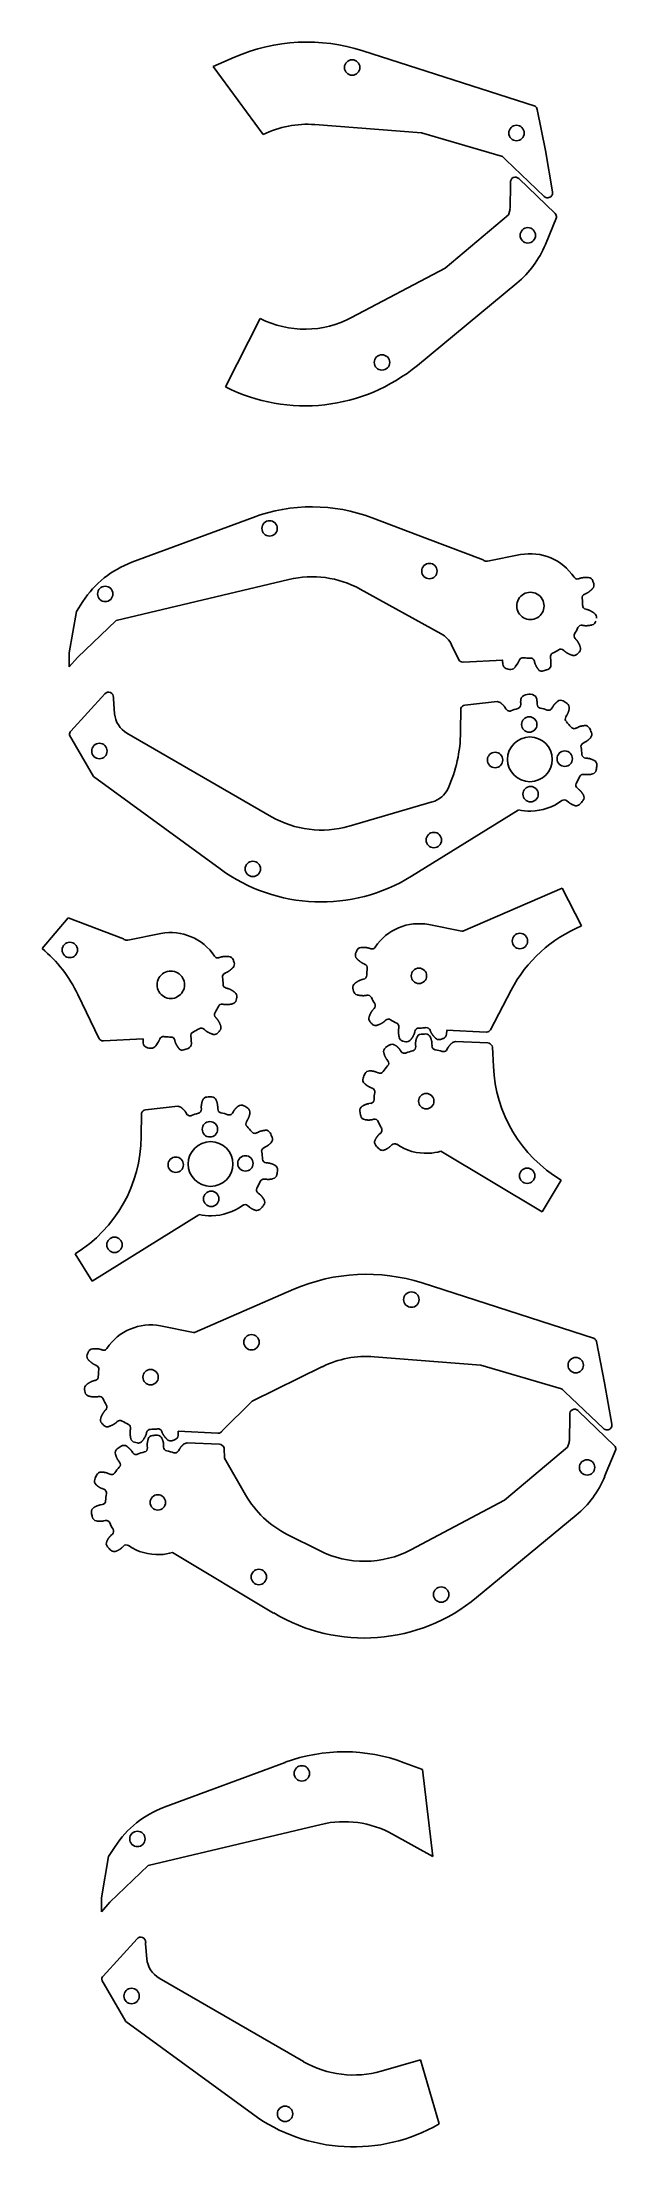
# Model space of a CAD drawing. Header units: millimetres. Extents: x 46 to 161, y 91 to 514.
import ezdxf

# ---------------------------------------------------------------- set-up
doc = ezdxf.new("R2010")
doc.units = ezdxf.units.MM

msp = doc.modelspace()

# ---------------------------------------------------------------- linework, layer by layer
for p, q in [((144.92, 501.2), (110.3, 512.34)), ((80.21, 509.18), (84.54, 511.07)), ((90.28, 495.52), (80.21, 509.18)), ((122.08, 495.83), (100.67, 497.51)), ((138.35, 491.09), (122.08, 495.83)), ((139.55, 479.35), (126.83, 468.67)), ((139.55, 479.35), (139.85, 480.26)), ((149.25, 478.83), (147, 473.4)), ((126.83, 468.67), (108.06, 458.71)), ((141.27, 465.64), (121.27, 449.08)), ((89.67, 458.52), (82.72, 444.75)), ((63.88, 409.49), (88.25, 418.53)), ((123.33, 414.21), (112.17, 418.44)), ((134.49, 409.98), (123.33, 414.21)), ((60.71, 397.77), (95.46, 406.05)), ((126.06, 395.09), (109.77, 404.1)), ((52.74, 399.58), (54.06, 401.62)), ((51.29, 391.28), (51.29, 388.45)), ((51.29, 388.45), (52.97, 390.38)), ((128.14, 392.89), (129.59, 389.89)), ((148.11, 388.86), (148.1, 389.58)), ((140.95, 388.48), (141.46, 389.2)), ((129.99, 380.13), (129.95, 375.38)), ((51.37, 374.76), (56.18, 366.41)), ((62.91, 375.12), (91.94, 358.33)), ((56.18, 366.41), (81.63, 347.82)), ((124.27, 361.3), (107.53, 356.44)), ((141.54, 359.63), (120.08, 346.35)), ((130.43, 335.31), (150.37, 343.98)), ((150.37, 343.98), (154.25, 336.37)), ((51.07, 338.02), (45.86, 331.83)), ((62.23, 333.79), (51.07, 338.02)), ((57.33, 313.7), (53.05, 322.57)), ((135.97, 315.5), (140.12, 323.45)), ((75.85, 312.67), (75.84, 313.39)), ((68.7, 312.29), (69.2, 313)), ((117.78, 311.45), (117.8, 311.42)), ((136.37, 312.02), (136.54, 308.1)), ((78.07, 301.23), (78.1, 301.29)), ((65.82, 298.75), (65.78, 293.99)), ((126.01, 291.06), (146.31, 278.9)), ((146.31, 278.9), (150.13, 285.27)), ((77.37, 278.25), (55.91, 264.97)), ((55.91, 264.97), (52.51, 270.45)), ((76.51, 254.62), (96.44, 263.3)), ((156.83, 253.43), (122.2, 264.57)), ((133.99, 248.07), (112.57, 249.74)), ((88.08, 240.81), (102.18, 247.75)), ((150.25, 243.32), (133.99, 248.07)), ((82.04, 234.81), (88.08, 240.81)), ((63.86, 230.77), (63.88, 230.74)), ((82.45, 231.34), (82.53, 229.37)), ((82.53, 229.37), (86.75, 221.97)), ((151.45, 231.59), (138.74, 220.91)), ((151.45, 231.59), (151.75, 232.5)), ((161.15, 231.06), (158.9, 225.63)), ((138.74, 220.91), (119.97, 210.94)), ((153.18, 217.87), (133.18, 201.32)), ((95.12, 214.01), (101.58, 210.75)), ((72.08, 210.38), (92.38, 198.21)), ((70.36, 159.14), (94.72, 168.18)), ((118.64, 168.09), (122.28, 166.71)), ((124.38, 149.25), (122.28, 166.71)), ((67.18, 147.42), (101.93, 155.7)), ((116.24, 153.75), (124.38, 149.25)), ((59.21, 149.23), (60.53, 151.27)), ((57.76, 140.93), (57.76, 138.11)), ((57.76, 138.11), (59.44, 140.04)), ((57.85, 124.41), (62.65, 116.07)), ((69.38, 124.78), (98.41, 107.99)), ((62.65, 116.07), (88.11, 97.48)), ((114, 106.09), (121.88, 108.38)), ((121.88, 108.38), (125.64, 95.46))]:
    msp.add_line(p, q)
at = {"color": 7, "linetype": 'Continuous', "lineweight": 25}
for p, q in [((145.33, 500.57), (146.99, 492.27)), ((146.99, 492.27), (148.43, 483.96)), ((146.76, 483.07), (139.02, 490.45)), ((139.9, 480.67), (140, 485.56)), ((141.66, 486.66), (148.95, 479.6)), ((141.98, 411.03), (135.37, 409.72)), ((142.1, 411.05), (142.11, 411.14)), ((154.1, 406.32), (154.06, 406.31)), ((154.14, 406.33), (154.1, 406.32)), ((154.18, 406.34), (154.14, 406.33)), ((154.22, 406.35), (154.18, 406.34)), ((154.26, 406.36), (154.22, 406.35)), ((154.3, 406.36), (154.26, 406.36)), ((154.34, 406.37), (154.3, 406.36)), ((154.38, 406.38), (154.34, 406.37)), ((154.42, 406.39), (154.38, 406.38)), ((154.46, 406.39), (154.42, 406.39)), ((154.5, 406.4), (154.46, 406.39)), ((154.54, 406.4), (154.5, 406.4)), ((154.58, 406.41), (154.54, 406.4)), ((154.62, 406.41), (154.58, 406.41)), ((154.67, 406.41), (154.62, 406.41)), ((154.71, 406.42), (154.67, 406.41)), ((154.75, 406.42), (154.71, 406.42)), ((154.79, 406.42), (154.75, 406.42)), ((154.83, 406.42), (154.79, 406.42)), ((154.87, 406.43), (154.83, 406.42)), ((154.91, 406.43), (154.87, 406.43)), ((154.95, 406.43), (154.91, 406.43)), ((154.99, 406.43), (154.95, 406.43)), ((155.03, 406.43), (154.99, 406.43)), ((155.07, 406.43), (155.03, 406.43)), ((155.12, 406.43), (155.07, 406.43)), ((155.16, 406.43), (155.12, 406.43)), ((155.2, 406.43), (155.16, 406.43)), ((155.24, 406.43), (155.2, 406.43)), ((155.28, 406.43), (155.24, 406.43)), ((155.32, 406.43), (155.28, 406.43)), ((155.36, 406.43), (155.32, 406.43)), ((155.4, 406.43), (155.36, 406.43)), ((155.44, 406.42), (155.4, 406.43)), ((155.48, 406.42), (155.44, 406.42)), ((155.52, 406.42), (155.48, 406.42)), ((155.56, 406.42), (155.52, 406.42)), ((155.6, 406.41), (155.56, 406.42)), ((155.65, 406.41), (155.6, 406.41)), ((153.75, 406.21), (153.71, 406.19)), ((153.79, 406.22), (153.75, 406.21)), ((153.83, 406.23), (153.79, 406.22)), ((153.87, 406.25), (153.83, 406.23)), ((153.91, 406.26), (153.87, 406.25)), ((153.94, 406.27), (153.91, 406.26)), ((153.98, 406.29), (153.94, 406.27)), ((154.02, 406.3), (153.98, 406.29)), ((154.06, 406.31), (154.02, 406.3)), ((154.89, 403.09), (154.93, 403.11)), ((154.93, 403.11), (154.97, 403.12)), ((154.97, 403.12), (155, 403.14)), ((155, 403.14), (155.04, 403.15)), ((155.04, 403.15), (155.08, 403.17)), ((155.08, 403.17), (155.12, 403.19)), ((155.12, 403.19), (155.15, 403.2)), ((155.15, 403.2), (155.19, 403.22)), ((155.19, 403.22), (155.23, 403.24)), ((155.23, 403.24), (155.26, 403.26)), ((155.26, 403.26), (155.3, 403.27)), ((155.3, 403.27), (155.34, 403.29)), ((155.34, 403.29), (155.37, 403.31)), ((155.37, 403.31), (155.41, 403.33)), ((155.41, 403.33), (155.44, 403.35)), ((155.44, 403.35), (155.48, 403.37)), ((155.48, 403.37), (155.51, 403.4)), ((155.51, 403.4), (155.55, 403.42)), ((155.55, 403.42), (155.58, 403.44)), ((155.58, 403.44), (155.62, 403.46)), ((155.62, 403.46), (155.65, 403.49)), ((155.65, 403.49), (155.68, 403.51)), ((155.68, 403.51), (155.72, 403.53)), ((155.72, 403.53), (155.75, 403.56)), ((155.75, 403.56), (155.78, 403.58)), ((155.78, 403.58), (155.81, 403.61)), ((155.81, 403.61), (155.85, 403.63)), ((155.85, 403.63), (155.88, 403.66)), ((155.88, 403.66), (155.91, 403.68)), ((155.91, 403.68), (155.94, 403.71)), ((155.94, 403.71), (155.97, 403.74)), ((155.97, 403.74), (156.01, 403.76)), ((156.01, 403.76), (156.04, 403.79)), ((156.04, 403.79), (156.07, 403.82)), ((156.07, 403.82), (156.1, 403.84)), ((156.1, 403.84), (156.13, 403.87)), ((156.13, 403.87), (156.16, 403.9)), ((156.16, 403.9), (156.19, 403.92)), ((156.19, 403.92), (156.22, 403.95)), ((156.22, 403.95), (156.25, 403.98)), ((156.25, 403.98), (156.28, 404.01)), ((156.28, 404.01), (156.31, 404.04)), ((156.31, 404.04), (156.34, 404.07)), ((156.34, 404.07), (156.37, 404.09)), ((156.37, 404.09), (156.4, 404.12)), ((156.4, 404.12), (156.42, 404.15)), ((156.42, 404.15), (156.45, 404.18)), ((156.45, 404.18), (156.48, 404.21)), ((52.74, 399.58), (51.29, 391.28)), ((155.16, 400.05), (155.12, 400.06)), ((155.2, 400.04), (155.16, 400.05)), ((155.24, 400.03), (155.2, 400.04)), ((155.28, 400.02), (155.24, 400.03)), ((155.32, 400.01), (155.28, 400.02)), ((155.36, 400), (155.32, 400.01)), ((155.4, 399.99), (155.36, 400)), ((155.44, 399.98), (155.4, 399.99)), ((155.48, 399.97), (155.44, 399.98)), ((155.52, 399.96), (155.48, 399.97)), ((155.56, 399.94), (155.52, 399.96)), ((155.6, 399.93), (155.56, 399.94)), ((155.64, 399.92), (155.6, 399.93)), ((155.67, 399.9), (155.64, 399.92)), ((155.71, 399.89), (155.67, 399.9)), ((155.75, 399.87), (155.71, 399.89)), ((155.79, 399.86), (155.75, 399.87)), ((155.83, 399.84), (155.79, 399.86)), ((155.86, 399.82), (155.83, 399.84)), ((155.9, 399.81), (155.86, 399.82)), ((155.94, 399.79), (155.9, 399.81)), ((155.97, 399.77), (155.94, 399.79)), ((156.01, 399.75), (155.97, 399.77)), ((156.05, 399.73), (156.01, 399.75)), ((156.08, 399.71), (156.05, 399.73)), ((156.12, 399.69), (156.08, 399.71)), ((156.15, 399.67), (156.12, 399.69)), ((156.19, 399.65), (156.15, 399.67)), ((156.22, 399.63), (156.19, 399.65)), ((156.26, 399.61), (156.22, 399.63)), ((156.29, 399.59), (156.26, 399.61)), ((156.33, 399.57), (156.29, 399.59)), ((156.36, 399.55), (156.33, 399.57)), ((156.4, 399.53), (156.36, 399.55)), ((156.43, 399.51), (156.4, 399.53)), ((156.47, 399.48), (156.43, 399.51)), ((156.5, 399.46), (156.47, 399.48)), ((156.54, 399.44), (156.5, 399.46)), ((156.57, 399.42), (156.54, 399.44)), ((156.6, 399.39), (156.57, 399.42)), ((156.64, 399.37), (156.6, 399.39)), ((156.67, 399.35), (156.64, 399.37)), ((156.7, 399.32), (156.67, 399.35)), ((156.74, 399.3), (156.7, 399.32)), ((156.77, 399.27), (156.74, 399.3)), ((156.8, 399.25), (156.77, 399.27)), ((156.84, 399.23), (156.8, 399.25)), ((156.87, 399.2), (156.84, 399.23)), ((52.97, 390.38), (60.71, 397.77)), ((153.03, 394.11), (153, 394.14)), ((153.05, 394.08), (153.03, 394.11)), ((153.08, 394.05), (153.05, 394.08)), ((153.11, 394.02), (153.08, 394.05)), ((153.14, 393.99), (153.11, 394.02)), ((153.17, 393.96), (153.14, 393.99)), ((153.19, 393.93), (153.17, 393.96)), ((153.22, 393.9), (153.19, 393.93)), ((153.25, 393.87), (153.22, 393.9)), ((153.27, 393.84), (153.25, 393.87)), ((153.3, 393.81), (153.27, 393.84)), ((153.32, 393.78), (153.3, 393.81)), ((153.35, 393.74), (153.32, 393.78)), ((153.37, 393.71), (153.35, 393.74)), ((153.4, 393.68), (153.37, 393.71)), ((153.42, 393.64), (153.4, 393.68)), ((153.44, 393.61), (153.42, 393.64)), ((154.44, 396.82), (154.48, 396.81)), ((154.48, 396.81), (154.52, 396.8)), ((154.52, 396.8), (154.56, 396.79)), ((154.56, 396.79), (154.6, 396.79)), ((154.6, 396.79), (154.64, 396.78)), ((154.64, 396.78), (154.68, 396.77)), ((154.68, 396.77), (154.72, 396.77)), ((154.72, 396.77), (154.76, 396.76)), ((154.76, 396.76), (154.8, 396.76)), ((154.8, 396.76), (154.84, 396.75)), ((154.84, 396.75), (154.88, 396.75)), ((154.88, 396.75), (154.92, 396.74)), ((154.92, 396.74), (154.96, 396.74)), ((154.96, 396.74), (155.01, 396.74)), ((155.01, 396.74), (155.05, 396.74)), ((155.05, 396.74), (155.09, 396.74)), ((155.09, 396.74), (155.13, 396.74)), ((155.13, 396.74), (155.17, 396.74)), ((155.17, 396.74), (155.21, 396.74)), ((155.21, 396.74), (155.25, 396.74)), ((155.25, 396.74), (155.29, 396.74)), ((155.29, 396.74), (155.33, 396.74)), ((155.33, 396.74), (155.37, 396.74)), ((155.37, 396.74), (155.41, 396.74)), ((155.41, 396.74), (155.45, 396.75)), ((155.45, 396.75), (155.5, 396.75)), ((155.5, 396.75), (155.54, 396.76)), ((155.54, 396.76), (155.58, 396.76)), ((155.58, 396.76), (155.62, 396.76)), ((155.62, 396.76), (155.66, 396.77)), ((155.66, 396.77), (155.7, 396.77)), ((155.7, 396.77), (155.74, 396.78)), ((155.74, 396.78), (155.78, 396.78)), ((155.78, 396.78), (155.82, 396.79)), ((155.82, 396.79), (155.86, 396.8)), ((155.86, 396.8), (155.9, 396.8)), ((155.9, 396.8), (155.94, 396.81)), ((155.94, 396.81), (155.98, 396.82)), ((155.98, 396.82), (156.02, 396.82)), ((156.02, 396.82), (156.06, 396.83)), ((156.06, 396.83), (156.1, 396.84)), ((156.1, 396.84), (156.14, 396.85)), ((156.14, 396.85), (156.18, 396.85)), ((156.18, 396.85), (156.22, 396.86)), ((156.22, 396.86), (156.26, 396.87)), ((156.26, 396.87), (156.3, 396.88)), ((156.3, 396.88), (156.34, 396.89)), ((156.34, 396.89), (156.38, 396.9)), ((130.48, 389.43), (138.41, 389.83)), ((138.41, 389.83), (138.4, 389.81)), ((138.4, 389.81), (138.4, 389.77)), ((138.4, 389.77), (138.4, 389.73)), ((138.4, 389.73), (138.4, 389.69)), ((138.4, 389.69), (138.4, 389.64)), ((138.4, 389.64), (138.4, 389.6)), ((138.4, 389.6), (138.4, 389.56)), ((138.4, 389.56), (138.4, 389.52)), ((138.4, 389.52), (138.4, 389.48)), ((138.4, 389.48), (138.4, 389.44)), ((138.4, 389.44), (138.4, 389.4)), ((138.4, 389.4), (138.4, 389.36)), ((141.57, 389.41), (141.55, 389.38)), ((141.59, 389.45), (141.57, 389.41)), ((141.61, 389.49), (141.59, 389.45)), ((141.62, 389.52), (141.61, 389.49)), ((141.64, 389.56), (141.62, 389.52)), ((141.66, 389.6), (141.64, 389.56)), ((141.67, 389.64), (141.66, 389.6)), ((141.69, 389.67), (141.67, 389.64)), ((141.71, 389.71), (141.69, 389.67)), ((141.72, 389.75), (141.71, 389.71)), ((141.74, 389.79), (141.72, 389.75)), ((141.75, 389.82), (141.74, 389.79)), ((141.77, 389.86), (141.75, 389.82)), ((141.78, 389.9), (141.77, 389.86)), ((144.77, 389.59), (144.78, 389.55)), ((144.78, 389.55), (144.79, 389.51)), ((144.79, 389.51), (144.8, 389.47)), ((144.8, 389.47), (144.81, 389.43)), ((144.81, 389.43), (144.82, 389.39)), ((148.01, 390.27), (148, 390.31)), ((148.02, 390.23), (148.01, 390.27)), ((148.03, 390.19), (148.02, 390.23)), ((148.04, 390.15), (148.03, 390.19)), ((148.05, 390.11), (148.04, 390.15)), ((148.05, 390.07), (148.05, 390.11)), ((148.06, 390.03), (148.05, 390.07)), ((148.07, 389.99), (148.06, 390.03)), ((148.07, 389.95), (148.07, 389.99)), ((148.08, 389.91), (148.07, 389.95)), ((148.08, 389.87), (148.08, 389.91)), ((148.08, 389.83), (148.08, 389.87)), ((148.09, 389.79), (148.08, 389.83)), ((148.09, 389.74), (148.09, 389.79)), ((148.09, 389.7), (148.09, 389.74)), ((148.1, 389.66), (148.09, 389.7)), ((148.1, 389.62), (148.1, 389.66)), ((148.1, 389.58), (148.1, 389.62)), ((150.67, 391.78), (150.7, 391.76)), ((150.7, 391.76), (150.73, 391.73)), ((150.73, 391.73), (150.76, 391.7)), ((150.76, 391.7), (150.78, 391.67)), ((150.78, 391.67), (150.81, 391.64)), ((150.81, 391.64), (150.85, 391.62)), ((150.85, 391.62), (150.88, 391.59)), ((150.88, 391.59), (150.91, 391.56)), ((150.91, 391.56), (150.94, 391.54)), ((150.94, 391.54), (150.97, 391.51)), ((150.97, 391.51), (151, 391.48)), ((151, 391.48), (151.04, 391.46)), ((151.04, 391.46), (151.07, 391.43)), ((151.07, 391.43), (151.1, 391.41)), ((151.1, 391.41), (151.13, 391.39)), ((151.13, 391.39), (151.17, 391.36)), ((151.17, 391.36), (151.2, 391.34)), ((151.2, 391.34), (151.24, 391.32)), ((151.24, 391.32), (151.27, 391.3)), ((151.27, 391.3), (151.31, 391.28)), ((151.31, 391.28), (151.34, 391.26)), ((151.34, 391.26), (151.38, 391.23)), ((151.38, 391.23), (151.41, 391.21)), ((151.41, 391.21), (151.45, 391.19)), ((151.45, 391.19), (151.48, 391.17)), ((151.48, 391.17), (151.52, 391.16)), ((151.52, 391.16), (151.56, 391.14)), ((151.56, 391.14), (151.59, 391.12)), ((151.59, 391.12), (151.63, 391.1)), ((151.63, 391.1), (151.67, 391.08)), ((151.67, 391.08), (151.7, 391.06)), ((151.7, 391.06), (151.74, 391.05)), ((151.74, 391.05), (151.78, 391.03)), ((151.78, 391.03), (151.81, 391.01)), ((151.81, 391.01), (151.85, 391)), ((151.85, 391), (151.89, 390.98)), ((151.89, 390.98), (151.93, 390.96)), ((151.93, 390.96), (151.96, 390.95)), ((151.96, 390.95), (152, 390.93)), ((152, 390.93), (152.04, 390.92)), ((152.04, 390.92), (152.08, 390.9)), ((152.08, 390.9), (152.11, 390.89)), ((152.11, 390.89), (152.15, 390.87)), ((152.15, 390.87), (152.19, 390.86)), ((152.19, 390.86), (152.23, 390.84)), ((152.23, 390.84), (152.27, 390.83)), ((152.27, 390.83), (152.31, 390.81)), ((152.31, 390.81), (152.34, 390.8)), ((153.47, 393.58), (153.44, 393.61)), ((153.49, 393.54), (153.47, 393.58)), ((153.51, 393.51), (153.49, 393.54)), ((153.53, 393.47), (153.51, 393.51)), ((153.55, 393.44), (153.53, 393.47)), ((153.57, 393.4), (153.55, 393.44)), ((153.59, 393.37), (153.57, 393.4)), ((153.61, 393.33), (153.59, 393.37)), ((153.63, 393.3), (153.61, 393.33)), ((153.65, 393.26), (153.63, 393.3)), ((153.67, 393.22), (153.65, 393.26)), ((153.69, 393.19), (153.67, 393.22)), ((153.71, 393.15), (153.69, 393.19)), ((153.73, 393.11), (153.71, 393.15)), ((153.75, 393.08), (153.73, 393.11)), ((153.76, 393.04), (153.75, 393.08)), ((153.78, 393), (153.76, 393.04)), ((153.8, 392.97), (153.78, 393)), ((153.82, 392.93), (153.8, 392.97)), ((153.83, 392.89), (153.82, 392.93)), ((153.85, 392.85), (153.83, 392.89)), ((153.86, 392.82), (153.85, 392.85)), ((153.88, 392.78), (153.86, 392.82)), ((153.9, 392.74), (153.88, 392.78)), ((153.91, 392.7), (153.9, 392.74)), ((153.93, 392.67), (153.91, 392.7)), ((153.94, 392.63), (153.93, 392.67)), ((153.96, 392.59), (153.94, 392.63)), ((153.97, 392.55), (153.96, 392.59)), ((153.99, 392.51), (153.97, 392.55)), ((154, 392.47), (153.99, 392.51)), ((138.4, 389.36), (138.41, 389.32)), ((138.41, 389.32), (138.41, 389.28)), ((138.41, 389.28), (138.41, 389.24)), ((138.41, 389.24), (138.41, 389.2)), ((138.41, 389.2), (138.41, 389.15)), ((138.41, 389.15), (138.42, 389.11)), ((138.42, 389.11), (138.42, 389.07)), ((138.42, 389.07), (138.42, 389.03)), ((138.42, 389.03), (138.43, 388.99)), ((141.48, 389.23), (141.46, 389.2)), ((141.5, 389.27), (141.48, 389.23)), ((141.51, 389.3), (141.5, 389.27)), ((141.53, 389.34), (141.51, 389.3)), ((141.55, 389.38), (141.53, 389.34)), ((144.82, 389.39), (144.83, 389.35)), ((144.83, 389.35), (144.84, 389.31)), ((144.84, 389.31), (144.85, 389.27)), ((144.85, 389.27), (144.87, 389.23)), ((144.87, 389.23), (144.88, 389.19)), ((144.88, 389.19), (144.89, 389.15)), ((144.89, 389.15), (144.91, 389.12)), ((144.91, 389.12), (144.92, 389.08)), ((144.92, 389.08), (144.94, 389.04)), ((144.94, 389.04), (144.95, 389)), ((144.95, 389), (144.97, 388.96)), ((144.97, 388.96), (144.98, 388.93)), ((144.98, 388.93), (145, 388.89)), ((145, 388.89), (145.02, 388.85)), ((145.02, 388.85), (145.04, 388.81)), ((145.04, 388.81), (145.05, 388.78)), ((145.05, 388.78), (145.07, 388.74)), ((145.07, 388.74), (145.09, 388.71)), ((145.09, 388.71), (145.11, 388.67)), ((145.11, 388.67), (145.13, 388.63)), ((145.13, 388.63), (145.15, 388.6)), ((145.15, 388.6), (145.17, 388.56)), ((145.17, 388.56), (145.19, 388.53)), ((145.19, 388.53), (145.21, 388.49)), ((145.21, 388.49), (145.23, 388.46)), ((145.23, 388.46), (145.25, 388.42)), ((145.25, 388.42), (145.28, 388.39)), ((145.28, 388.39), (145.3, 388.35)), ((145.3, 388.35), (145.32, 388.32)), ((145.32, 388.32), (145.34, 388.28)), ((145.34, 388.28), (145.36, 388.25)), ((145.36, 388.25), (145.39, 388.22)), ((145.39, 388.22), (145.41, 388.18)), ((145.41, 388.18), (145.43, 388.15)), ((145.43, 388.15), (145.46, 388.12)), ((145.46, 388.12), (145.48, 388.08)), ((145.48, 388.08), (145.5, 388.05)), ((145.5, 388.05), (145.53, 388.02)), ((145.53, 388.02), (145.55, 387.98)), ((145.55, 387.98), (145.58, 387.95)), ((145.58, 387.95), (145.6, 387.92)), ((145.6, 387.92), (145.63, 387.88)), ((145.63, 387.88), (145.65, 387.85)), ((58.46, 383.05), (51.63, 375.55)), ((60.43, 379.04), (60.18, 382.05)), ((137.28, 381.49), (130.82, 380.78)), ((137.88, 381.3), (137.28, 381.49)), ((137.91, 381.28), (137.88, 381.3)), ((137.94, 381.26), (137.91, 381.28)), ((137.97, 381.24), (137.94, 381.26)), ((138, 381.21), (137.97, 381.24)), ((138.03, 381.19), (138, 381.21)), ((138.06, 381.17), (138.03, 381.19)), ((138.09, 381.15), (138.06, 381.17)), ((138.11, 381.12), (138.09, 381.15)), ((138.14, 381.1), (138.11, 381.12)), ((138.17, 381.08), (138.14, 381.1)), ((138.2, 381.06), (138.17, 381.08)), ((138.22, 381.03), (138.2, 381.06)), ((138.25, 381.01), (138.22, 381.03)), ((138.28, 380.99), (138.25, 381.01)), ((138.31, 380.96), (138.28, 380.99)), ((138.33, 380.94), (138.31, 380.96)), ((138.36, 380.91), (138.33, 380.94)), ((142.03, 381.56), (142.02, 381.52)), ((142.02, 381.52), (142.02, 381.48)), ((142.02, 381.48), (142.02, 381.45)), ((142.02, 381.45), (142.02, 381.41)), ((142.02, 381.41), (142.02, 381.38)), ((142.02, 381.38), (142.02, 381.34)), ((142.02, 381.34), (142.02, 381.3)), ((142.02, 381.3), (142.03, 381.27)), ((142.04, 381.7), (142.03, 381.66)), ((142.03, 381.66), (142.03, 381.63)), ((142.03, 381.63), (142.03, 381.59)), ((142.03, 381.59), (142.03, 381.56)), ((142.03, 381.27), (142.04, 380.89)), ((142.05, 381.81), (142.04, 381.77)), ((142.04, 381.77), (142.04, 381.73)), ((142.04, 381.73), (142.04, 381.7)), ((142.06, 381.88), (142.05, 381.84)), ((142.05, 381.84), (142.05, 381.81)), ((142.07, 381.95), (142.06, 381.91)), ((142.06, 381.91), (142.06, 381.88)), ((142.08, 381.98), (142.07, 381.95)), ((142.09, 382.05), (142.08, 382.02)), ((142.08, 382.02), (142.08, 381.98)), ((142.1, 382.09), (142.09, 382.05)), ((142.11, 382.12), (142.1, 382.09)), ((142.12, 382.16), (142.11, 382.12)), ((142.13, 382.21), (142.12, 382.19)), ((142.12, 382.19), (142.12, 382.16)), ((145.18, 382.25), (145.17, 382.29)), ((145.19, 382.22), (145.18, 382.25)), ((145.2, 382.18), (145.19, 382.22)), ((145.21, 382.15), (145.2, 382.18)), ((145.22, 382.11), (145.21, 382.15)), ((145.22, 382.08), (145.22, 382.11)), ((145.23, 382.04), (145.22, 382.08)), ((145.24, 382.01), (145.23, 382.04)), ((145.25, 381.97), (145.24, 382.01)), ((145.26, 381.94), (145.25, 381.97)), ((145.26, 381.9), (145.26, 381.94)), ((145.27, 381.87), (145.26, 381.9)), ((145.28, 381.83), (145.27, 381.87)), ((145.28, 381.8), (145.28, 381.83)), ((145.29, 381.76), (145.28, 381.8)), ((145.29, 381.72), (145.29, 381.76)), ((145.29, 381.69), (145.29, 381.72)), ((145.3, 381.65), (145.29, 381.69)), ((145.3, 381.62), (145.3, 381.65)), ((145.3, 381.58), (145.3, 381.62)), ((145.31, 381.54), (145.3, 381.58)), ((145.31, 381.51), (145.31, 381.54)), ((145.31, 381.47), (145.31, 381.51)), ((145.31, 381.44), (145.31, 381.47)), ((145.31, 381.4), (145.31, 381.44)), ((145.31, 381.36), (145.31, 381.4)), ((145.31, 381.33), (145.31, 381.36)), ((145.32, 380.95), (145.31, 381.33)), ((148.82, 380.93), (148.79, 380.9)), ((148.84, 380.96), (148.82, 380.93)), ((148.86, 380.98), (148.84, 380.96)), ((148.89, 381.01), (148.86, 380.98)), ((148.91, 381.04), (148.89, 381.01)), ((148.94, 381.06), (148.91, 381.04)), ((148.96, 381.09), (148.94, 381.06)), ((148.99, 381.11), (148.96, 381.09)), ((149.01, 381.14), (148.99, 381.11)), ((149.04, 381.16), (149.01, 381.14)), ((149.07, 381.19), (149.04, 381.16)), ((149.09, 381.21), (149.07, 381.19)), ((149.12, 381.24), (149.09, 381.21)), ((149.15, 381.26), (149.12, 381.24)), ((149.17, 381.28), (149.15, 381.26)), ((149.2, 381.31), (149.17, 381.28)), ((149.23, 381.33), (149.2, 381.31)), ((149.25, 381.36), (149.23, 381.33)), ((149.28, 381.38), (149.25, 381.36)), ((149.31, 381.4), (149.28, 381.38)), ((149.34, 381.43), (149.31, 381.4)), ((149.36, 381.45), (149.34, 381.43)), ((149.39, 381.47), (149.36, 381.45)), ((149.42, 381.49), (149.39, 381.47)), ((149.44, 381.52), (149.42, 381.49)), ((138.39, 380.89), (138.36, 380.91)), ((138.41, 380.86), (138.39, 380.89)), ((138.44, 380.84), (138.41, 380.86)), ((138.46, 380.81), (138.44, 380.84)), ((138.49, 380.79), (138.46, 380.81)), ((138.51, 380.76), (138.49, 380.79)), ((138.54, 380.74), (138.51, 380.76)), ((138.56, 380.71), (138.54, 380.74)), ((138.59, 380.68), (138.56, 380.71)), ((138.61, 380.66), (138.59, 380.68)), ((138.63, 380.63), (138.61, 380.66)), ((138.66, 380.6), (138.63, 380.63)), ((138.68, 380.58), (138.66, 380.6)), ((138.7, 380.55), (138.68, 380.58)), ((138.73, 380.52), (138.7, 380.55)), ((138.75, 380.49), (138.73, 380.52)), ((138.77, 380.46), (138.75, 380.49)), ((138.79, 380.43), (138.77, 380.46)), ((138.81, 380.4), (138.79, 380.43)), ((138.83, 380.37), (138.81, 380.4)), ((138.85, 380.34), (138.83, 380.37)), ((138.87, 380.31), (138.85, 380.34)), ((138.89, 380.28), (138.87, 380.31)), ((139.07, 379.95), (138.89, 380.28)), ((148.48, 380.46), (148.29, 380.14)), ((148.5, 380.49), (148.48, 380.46)), ((148.52, 380.52), (148.5, 380.49)), ((148.54, 380.55), (148.52, 380.52)), ((148.56, 380.58), (148.54, 380.55)), ((148.58, 380.61), (148.56, 380.58)), ((148.6, 380.64), (148.58, 380.61)), ((148.62, 380.67), (148.6, 380.64)), ((148.64, 380.7), (148.62, 380.67)), ((148.66, 380.73), (148.64, 380.7)), ((148.68, 380.76), (148.66, 380.73)), ((148.7, 380.79), (148.68, 380.76)), ((148.72, 380.82), (148.7, 380.79)), ((148.75, 380.85), (148.72, 380.82)), ((148.77, 380.88), (148.75, 380.85)), ((148.79, 380.9), (148.77, 380.88)), ((151.11, 378.4), (151.28, 378.74)), ((151.28, 378.74), (151.3, 378.77)), ((151.3, 378.77), (151.32, 378.8)), ((151.32, 378.8), (151.34, 378.83)), ((151.34, 378.83), (151.36, 378.86)), ((151.36, 378.86), (151.37, 378.89)), ((151.37, 378.89), (151.39, 378.92)), ((151.39, 378.92), (151.41, 378.95)), ((151.41, 378.95), (151.43, 378.98)), ((151.43, 378.98), (151.44, 379.02)), ((151.44, 379.02), (151.46, 379.05)), ((151.46, 379.05), (151.48, 379.08)), ((151.48, 379.08), (151.49, 379.11)), ((151.49, 379.11), (151.51, 379.15)), ((151.51, 379.15), (151.52, 379.18)), ((151.52, 379.18), (151.54, 379.21)), ((151.54, 379.21), (151.55, 379.25)), ((151.55, 379.25), (151.56, 379.28)), ((151.56, 379.28), (151.58, 379.31)), ((151.58, 379.31), (151.59, 379.35)), ((151.59, 379.35), (151.6, 379.38)), ((151.6, 379.38), (151.61, 379.41)), ((151.61, 379.41), (151.62, 379.45)), ((151.62, 379.45), (151.63, 379.48)), ((151.63, 379.48), (151.65, 379.52)), ((151.65, 379.52), (151.66, 379.55)), ((151.66, 379.55), (151.67, 379.58)), ((151.67, 379.58), (151.68, 379.62)), ((151.68, 379.62), (151.69, 379.65)), ((151.69, 379.65), (151.7, 379.69)), ((151.7, 379.69), (151.71, 379.72)), ((151.71, 379.72), (151.72, 379.76)), ((151.72, 379.79), (151.73, 379.83)), ((151.72, 379.76), (151.72, 379.79)), ((151.73, 379.83), (151.74, 379.86)), ((151.74, 379.86), (151.75, 379.9)), ((151.75, 379.9), (151.76, 379.93)), ((151.76, 379.93), (151.77, 379.97)), ((151.77, 380), (151.78, 380.04)), ((151.77, 379.97), (151.77, 380)), ((151.78, 380.04), (151.78, 380.08)), ((153.48, 376.29), (153.14, 376.12)), ((153.51, 376.31), (153.48, 376.29)), ((153.54, 376.33), (153.51, 376.31)), ((153.58, 376.34), (153.54, 376.33)), ((153.61, 376.36), (153.58, 376.34)), ((153.64, 376.37), (153.61, 376.36)), ((153.67, 376.39), (153.64, 376.37)), ((153.71, 376.4), (153.67, 376.39)), ((153.74, 376.41), (153.71, 376.4)), ((153.77, 376.43), (153.74, 376.41)), ((153.81, 376.44), (153.77, 376.43)), ((153.84, 376.45), (153.81, 376.44)), ((153.88, 376.46), (153.84, 376.45)), ((153.91, 376.48), (153.88, 376.46)), ((153.94, 376.49), (153.91, 376.48)), ((153.98, 376.5), (153.94, 376.49)), ((154.01, 376.51), (153.98, 376.5)), ((154.05, 376.52), (154.01, 376.51)), ((154.08, 376.53), (154.05, 376.52)), ((154.12, 376.53), (154.08, 376.53)), ((154.15, 376.54), (154.12, 376.53)), ((154.19, 376.55), (154.15, 376.54)), ((154.22, 376.56), (154.19, 376.55)), ((154.26, 376.57), (154.22, 376.56)), ((154.29, 376.57), (154.26, 376.57)), ((154.33, 376.58), (154.29, 376.57)), ((154.36, 376.59), (154.33, 376.58)), ((154.4, 376.59), (154.36, 376.59)), ((154.43, 376.6), (154.4, 376.59)), ((154.47, 376.61), (154.43, 376.6)), ((154.5, 376.61), (154.47, 376.61)), ((154.54, 376.62), (154.5, 376.61)), ((154.58, 376.62), (154.54, 376.62)), ((154.61, 376.63), (154.58, 376.62)), ((154.58, 373.12), (154.9, 373.33)), ((154.65, 376.63), (154.61, 376.63)), ((154.68, 376.64), (154.65, 376.63)), ((154.72, 376.64), (154.68, 376.64)), ((154.75, 376.65), (154.72, 376.64)), ((154.79, 376.65), (154.75, 376.65)), ((154.83, 376.65), (154.79, 376.65)), ((154.86, 376.67), (154.83, 376.65)), ((154.9, 373.33), (154.93, 373.34)), ((154.93, 373.34), (154.97, 373.36)), ((154.97, 373.36), (155, 373.38)), ((155, 373.38), (155.03, 373.39)), ((155.03, 373.39), (155.06, 373.41)), ((155.06, 373.41), (155.09, 373.42)), ((155.09, 373.42), (155.13, 373.44)), ((155.13, 373.44), (155.16, 373.46)), ((155.16, 373.46), (155.19, 373.48)), ((155.19, 373.48), (155.22, 373.49)), ((155.22, 373.49), (155.25, 373.51)), ((155.25, 373.51), (155.28, 373.53)), ((155.28, 373.53), (155.31, 373.55)), ((155.31, 373.55), (155.34, 373.57)), ((155.34, 373.57), (155.37, 373.59)), ((155.37, 373.59), (155.4, 373.61)), ((155.4, 373.61), (155.43, 373.63)), ((155.43, 373.63), (155.46, 373.65)), ((155.46, 373.65), (155.49, 373.68)), ((155.49, 373.68), (155.52, 373.7)), ((155.52, 373.7), (155.54, 373.72)), ((155.54, 373.72), (155.57, 373.74)), ((155.57, 373.74), (155.6, 373.76)), ((155.6, 373.76), (155.63, 373.79)), ((155.63, 373.79), (155.66, 373.81)), ((155.66, 373.81), (155.68, 373.83)), ((155.68, 373.83), (155.71, 373.86)), ((155.71, 373.86), (155.74, 373.88)), ((155.74, 373.88), (155.76, 373.91)), ((155.76, 373.91), (155.79, 373.93)), ((155.79, 373.93), (155.82, 373.95)), ((155.82, 373.95), (155.84, 373.98)), ((155.84, 373.98), (155.87, 374)), ((155.87, 374), (155.9, 374.03)), ((155.9, 374.03), (155.92, 374.05)), ((155.92, 374.05), (155.95, 374.08)), ((155.95, 374.08), (155.97, 374.1)), ((155.97, 374.1), (156, 374.13)), ((156, 374.13), (156.03, 374.15)), ((156.03, 374.15), (156.04, 374.19)), ((155.43, 370.09), (155.05, 370.12)), ((155.46, 370.08), (155.43, 370.09)), ((155.5, 370.08), (155.46, 370.08)), ((155.54, 370.07), (155.5, 370.08)), ((155.57, 370.07), (155.54, 370.07)), ((155.61, 370.06), (155.57, 370.07)), ((155.64, 370.06), (155.61, 370.06)), ((155.68, 370.05), (155.64, 370.06)), ((155.71, 370.04), (155.68, 370.05)), ((155.75, 370.04), (155.71, 370.04)), ((155.78, 370.03), (155.75, 370.04)), ((155.82, 370.02), (155.78, 370.03)), ((155.85, 370.01), (155.82, 370.02)), ((155.89, 370.01), (155.85, 370.01)), ((155.92, 370), (155.89, 370.01)), ((155.96, 369.99), (155.92, 370)), ((155.99, 369.98), (155.96, 369.99)), ((156.03, 369.97), (155.99, 369.98)), ((156.06, 369.96), (156.03, 369.97)), ((156.1, 369.94), (156.06, 369.96)), ((156.13, 369.93), (156.1, 369.94)), ((156.16, 369.92), (156.13, 369.93)), ((156.2, 369.91), (156.16, 369.92)), ((156.23, 369.9), (156.2, 369.91)), ((156.26, 369.88), (156.23, 369.9)), ((156.3, 369.87), (156.26, 369.88)), ((156.33, 369.86), (156.3, 369.87)), ((156.36, 369.84), (156.33, 369.86)), ((156.4, 369.83), (156.36, 369.84)), ((156.43, 369.81), (156.4, 369.83)), ((156.46, 369.8), (156.43, 369.81)), ((156.5, 369.78), (156.46, 369.8)), ((156.53, 369.77), (156.5, 369.78)), ((156.56, 369.76), (156.53, 369.77)), ((156.6, 369.74), (156.56, 369.76)), ((156.63, 369.72), (156.6, 369.74)), ((156.66, 369.71), (156.63, 369.72)), ((156.69, 369.69), (156.66, 369.71)), ((156.73, 369.68), (156.69, 369.69)), ((156.76, 369.66), (156.73, 369.68)), ((156.8, 369.66), (156.76, 369.66)), ((153.71, 363.81), (153.42, 364.04)), ((154.64, 366.83), (155.02, 366.82)), ((155.02, 366.82), (155.06, 366.82)), ((155.06, 366.82), (155.09, 366.81)), ((155.09, 366.81), (155.13, 366.81)), ((155.13, 366.81), (155.16, 366.81)), ((155.16, 366.81), (155.2, 366.8)), ((155.2, 366.8), (155.24, 366.8)), ((155.24, 366.8), (155.27, 366.8)), ((155.27, 366.8), (155.31, 366.79)), ((155.31, 366.79), (155.34, 366.79)), ((155.34, 366.79), (155.38, 366.79)), ((155.38, 366.79), (155.42, 366.79)), ((155.42, 366.79), (155.45, 366.79)), ((155.45, 366.79), (155.49, 366.79)), ((155.49, 366.79), (155.52, 366.79)), ((155.52, 366.79), (155.56, 366.79)), ((155.56, 366.79), (155.6, 366.79)), ((155.6, 366.79), (155.63, 366.79)), ((155.63, 366.79), (155.67, 366.79)), ((155.67, 366.79), (155.7, 366.8)), ((155.7, 366.8), (155.74, 366.8)), ((155.74, 366.8), (155.78, 366.8)), ((155.78, 366.8), (155.81, 366.81)), ((155.81, 366.81), (155.85, 366.81)), ((155.85, 366.81), (155.88, 366.82)), ((155.88, 366.82), (155.92, 366.82)), ((155.92, 366.82), (155.95, 366.82)), ((155.95, 366.82), (155.99, 366.83)), ((155.99, 366.83), (156.02, 366.84)), ((156.02, 366.84), (156.06, 366.84)), ((156.06, 366.84), (156.1, 366.85)), ((156.1, 366.85), (156.13, 366.85)), ((156.13, 366.85), (156.17, 366.86)), ((156.17, 366.86), (156.2, 366.87)), ((156.2, 366.87), (156.24, 366.87)), ((156.24, 366.87), (156.27, 366.88)), ((156.27, 366.88), (156.31, 366.89)), ((156.31, 366.89), (156.34, 366.89)), ((156.34, 366.89), (156.38, 366.9)), ((156.38, 366.9), (156.41, 366.91)), ((156.41, 366.91), (156.45, 366.93)), ((151.32, 361.53), (151.61, 361.28)), ((151.61, 361.28), (151.63, 361.26)), ((151.63, 361.26), (151.66, 361.24)), ((151.66, 361.24), (151.69, 361.21)), ((151.69, 361.21), (151.72, 361.19)), ((151.72, 361.19), (151.75, 361.17)), ((151.75, 361.17), (151.77, 361.15)), ((151.77, 361.15), (151.8, 361.13)), ((151.8, 361.13), (151.83, 361.1)), ((151.83, 361.1), (151.86, 361.08)), ((151.86, 361.08), (151.89, 361.06)), ((151.89, 361.06), (151.92, 361.04)), ((151.92, 361.04), (151.95, 361.02)), ((151.95, 361.02), (151.98, 361)), ((151.98, 361), (152.01, 360.98)), ((152.01, 360.98), (152.04, 360.97)), ((152.04, 360.97), (152.07, 360.95)), ((152.07, 360.95), (152.1, 360.93)), ((152.1, 360.93), (152.13, 360.91)), ((152.13, 360.91), (152.17, 360.89)), ((152.17, 360.89), (152.2, 360.88)), ((152.2, 360.88), (152.23, 360.86)), ((152.23, 360.86), (152.26, 360.84)), ((152.26, 360.84), (152.29, 360.83)), ((152.29, 360.83), (152.33, 360.81)), ((152.33, 360.81), (152.36, 360.8)), ((152.36, 360.8), (152.39, 360.78)), ((152.39, 360.78), (152.42, 360.77)), ((152.42, 360.77), (152.46, 360.75)), ((152.46, 360.75), (152.49, 360.74)), ((152.49, 360.74), (152.52, 360.72)), ((152.52, 360.72), (152.56, 360.71)), ((152.56, 360.71), (152.59, 360.7)), ((152.59, 360.7), (152.62, 360.68)), ((152.62, 360.68), (152.66, 360.67)), ((152.66, 360.67), (152.69, 360.65)), ((152.69, 360.65), (152.72, 360.64)), ((152.72, 360.64), (152.76, 360.63)), ((152.76, 360.63), (152.79, 360.62)), ((152.79, 360.62), (152.82, 360.6)), ((152.82, 360.6), (152.86, 360.6)), ((153.74, 363.79), (153.71, 363.81)), ((153.77, 363.76), (153.74, 363.79)), ((153.8, 363.74), (153.77, 363.76)), ((153.82, 363.72), (153.8, 363.74)), ((153.85, 363.69), (153.82, 363.72)), ((153.88, 363.67), (153.85, 363.69)), ((153.9, 363.65), (153.88, 363.67)), ((153.93, 363.62), (153.9, 363.65)), ((153.96, 363.6), (153.93, 363.62)), ((153.98, 363.57), (153.96, 363.6)), ((154.01, 363.54), (153.98, 363.57)), ((154.03, 363.52), (154.01, 363.54)), ((154.06, 363.49), (154.03, 363.52)), ((154.08, 363.47), (154.06, 363.49)), ((154.11, 363.44), (154.08, 363.47)), ((154.13, 363.41), (154.11, 363.44)), ((154.15, 363.38), (154.13, 363.41)), ((154.17, 363.36), (154.15, 363.38)), ((154.2, 363.33), (154.17, 363.36)), ((154.22, 363.3), (154.2, 363.33)), ((154.24, 363.27), (154.22, 363.3)), ((154.26, 363.24), (154.24, 363.27)), ((154.28, 363.21), (154.26, 363.24)), ((154.31, 363.19), (154.28, 363.21)), ((154.33, 363.16), (154.31, 363.19)), ((154.35, 363.13), (154.33, 363.16)), ((154.37, 363.1), (154.35, 363.13)), ((154.39, 363.07), (154.37, 363.1)), ((154.41, 363.04), (154.39, 363.07)), ((154.43, 363.01), (154.41, 363.04)), ((154.45, 362.98), (154.43, 363.01)), ((154.47, 362.95), (154.45, 362.98)), ((154.49, 362.92), (154.47, 362.95)), ((154.51, 362.89), (154.49, 362.92)), ((154.53, 362.86), (154.51, 362.89)), ((154.55, 362.83), (154.53, 362.86)), ((154.56, 362.8), (154.55, 362.83)), ((154.58, 362.76), (154.56, 362.8)), ((154.6, 362.73), (154.58, 362.76)), ((154.63, 362.71), (154.6, 362.73)), ((141.54, 359.63), (141.55, 359.63)), ((69.73, 334.84), (63.11, 333.53)), ((69.84, 334.86), (69.85, 334.95)), ((123.57, 336.64), (130.19, 335.33)), ((81.88, 330.14), (81.84, 330.13)), ((81.92, 330.15), (81.88, 330.14)), ((81.96, 330.16), (81.92, 330.15)), ((82, 330.16), (81.96, 330.16)), ((82.04, 330.17), (82, 330.16)), ((82.08, 330.18), (82.04, 330.17)), ((82.12, 330.19), (82.08, 330.18)), ((82.16, 330.19), (82.12, 330.19)), ((82.2, 330.2), (82.16, 330.19)), ((82.24, 330.2), (82.2, 330.2)), ((82.29, 330.21), (82.24, 330.2)), ((82.33, 330.21), (82.29, 330.21)), ((82.37, 330.22), (82.33, 330.21)), ((82.41, 330.22), (82.37, 330.22)), ((82.45, 330.23), (82.41, 330.22)), ((82.49, 330.23), (82.45, 330.23)), ((82.53, 330.23), (82.49, 330.23)), ((82.57, 330.23), (82.53, 330.23)), ((82.61, 330.24), (82.57, 330.23)), ((82.65, 330.24), (82.61, 330.24)), ((82.69, 330.24), (82.65, 330.24)), ((82.73, 330.24), (82.69, 330.24)), ((82.78, 330.24), (82.73, 330.24)), ((82.82, 330.24), (82.78, 330.24)), ((82.86, 330.24), (82.82, 330.24)), ((82.9, 330.24), (82.86, 330.24)), ((82.94, 330.24), (82.9, 330.24)), ((82.98, 330.24), (82.94, 330.24)), ((83.02, 330.24), (82.98, 330.24)), ((83.06, 330.24), (83.02, 330.24)), ((83.1, 330.24), (83.06, 330.24)), ((83.14, 330.24), (83.1, 330.24)), ((83.18, 330.23), (83.14, 330.24)), ((83.22, 330.23), (83.18, 330.23)), ((83.27, 330.23), (83.22, 330.23)), ((83.31, 330.23), (83.27, 330.23)), ((83.35, 330.22), (83.31, 330.23)), ((83.39, 330.22), (83.35, 330.22)), ((109.91, 332.02), (109.95, 332.02)), ((109.95, 332.02), (109.99, 332.02)), ((109.99, 332.02), (110.03, 332.03)), ((110.03, 332.03), (110.08, 332.03)), ((110.08, 332.03), (110.12, 332.03)), ((110.12, 332.03), (110.16, 332.03)), ((110.16, 332.03), (110.2, 332.03)), ((110.2, 332.03), (110.24, 332.04)), ((110.24, 332.04), (110.28, 332.04)), ((110.28, 332.04), (110.32, 332.04)), ((110.32, 332.04), (110.36, 332.04)), ((110.36, 332.04), (110.4, 332.04)), ((110.4, 332.04), (110.44, 332.04)), ((110.44, 332.04), (110.48, 332.04)), ((110.48, 332.04), (110.52, 332.04)), ((110.52, 332.04), (110.57, 332.04)), ((110.57, 332.04), (110.61, 332.04)), ((110.61, 332.04), (110.65, 332.03)), ((110.65, 332.03), (110.69, 332.03)), ((110.69, 332.03), (110.73, 332.03)), ((110.73, 332.03), (110.77, 332.03)), ((110.77, 332.03), (110.81, 332.03)), ((110.81, 332.03), (110.85, 332.02)), ((110.85, 332.02), (110.89, 332.02)), ((110.89, 332.02), (110.93, 332.02)), ((110.93, 332.02), (110.97, 332.01)), ((110.97, 332.01), (111.01, 332.01)), ((111.01, 332.01), (111.06, 332)), ((111.06, 332), (111.1, 332)), ((111.1, 332), (111.14, 331.99)), ((111.14, 331.99), (111.18, 331.98)), ((111.18, 331.98), (111.22, 331.98)), ((111.22, 331.98), (111.26, 331.97)), ((111.26, 331.97), (111.3, 331.96)), ((111.3, 331.96), (111.34, 331.95)), ((111.34, 331.95), (111.38, 331.94)), ((111.38, 331.94), (111.42, 331.93)), ((111.42, 331.93), (111.46, 331.92)), ((111.46, 331.92), (111.5, 331.91)), ((111.5, 331.91), (111.54, 331.9)), ((111.54, 331.9), (111.57, 331.89)), ((111.57, 331.89), (111.61, 331.88)), ((111.61, 331.88), (111.65, 331.87)), ((111.65, 331.87), (111.69, 331.85)), ((111.69, 331.85), (111.73, 331.84)), ((111.73, 331.84), (111.77, 331.83)), ((111.77, 331.83), (111.81, 331.81)), ((111.81, 331.81), (111.84, 331.8)), ((81.49, 330.01), (81.46, 330)), ((81.53, 330.03), (81.49, 330.01)), ((81.57, 330.04), (81.53, 330.03)), ((81.61, 330.06), (81.57, 330.04)), ((81.65, 330.07), (81.61, 330.06)), ((81.69, 330.08), (81.65, 330.07)), ((81.73, 330.09), (81.69, 330.08)), ((81.76, 330.11), (81.73, 330.09)), ((81.8, 330.12), (81.76, 330.11)), ((81.84, 330.13), (81.8, 330.12)), ((82.63, 326.9), (82.67, 326.92)), ((82.67, 326.92), (82.71, 326.93)), ((82.71, 326.93), (82.75, 326.95)), ((82.75, 326.95), (82.78, 326.96)), ((82.78, 326.96), (82.82, 326.98)), ((82.82, 326.98), (82.86, 326.99)), ((82.86, 326.99), (82.9, 327.01)), ((82.9, 327.01), (82.93, 327.03)), ((82.93, 327.03), (82.97, 327.05)), ((82.97, 327.05), (83.01, 327.06)), ((83.01, 327.06), (83.04, 327.08)), ((83.04, 327.08), (83.08, 327.1)), ((83.08, 327.1), (83.12, 327.12)), ((83.12, 327.12), (83.15, 327.14)), ((83.15, 327.14), (83.19, 327.16)), ((83.19, 327.16), (83.22, 327.18)), ((83.22, 327.18), (83.26, 327.2)), ((83.26, 327.2), (83.29, 327.23)), ((83.29, 327.23), (83.32, 327.25)), ((83.32, 327.25), (83.36, 327.27)), ((83.36, 327.27), (83.39, 327.3)), ((83.39, 327.3), (83.43, 327.32)), ((83.43, 327.32), (83.46, 327.34)), ((83.46, 327.34), (83.49, 327.37)), ((83.49, 327.37), (83.52, 327.39)), ((83.52, 327.39), (83.56, 327.42)), ((83.56, 327.42), (83.59, 327.44)), ((83.59, 327.44), (83.62, 327.47)), ((83.62, 327.47), (83.65, 327.49)), ((83.65, 327.49), (83.68, 327.52)), ((83.68, 327.52), (83.72, 327.54)), ((83.72, 327.54), (83.75, 327.57)), ((83.75, 327.57), (83.78, 327.6)), ((83.78, 327.6), (83.81, 327.62)), ((83.81, 327.62), (83.84, 327.65)), ((83.84, 327.65), (83.87, 327.68)), ((83.87, 327.68), (83.9, 327.71)), ((83.9, 327.71), (83.93, 327.73)), ((83.93, 327.73), (83.96, 327.76)), ((83.96, 327.76), (83.99, 327.79)), ((83.99, 327.79), (84.02, 327.82)), ((84.02, 327.82), (84.05, 327.85)), ((84.05, 327.85), (84.08, 327.87)), ((84.08, 327.87), (84.11, 327.9)), ((84.11, 327.9), (84.14, 327.93)), ((84.14, 327.93), (84.17, 327.96)), ((84.17, 327.96), (84.19, 327.99)), ((84.19, 327.99), (84.22, 328.02)), ((109.11, 329.79), (109.08, 329.82)), ((109.13, 329.76), (109.11, 329.79)), ((109.16, 329.73), (109.13, 329.76)), ((109.19, 329.7), (109.16, 329.73)), ((109.22, 329.67), (109.19, 329.7)), ((109.25, 329.64), (109.22, 329.67)), ((109.28, 329.61), (109.25, 329.64)), ((109.31, 329.59), (109.28, 329.61)), ((109.34, 329.56), (109.31, 329.59)), ((109.37, 329.53), (109.34, 329.56)), ((109.4, 329.5), (109.37, 329.53)), ((109.43, 329.48), (109.4, 329.5)), ((109.46, 329.45), (109.43, 329.48)), ((109.49, 329.42), (109.46, 329.45)), ((109.52, 329.39), (109.49, 329.42)), ((109.55, 329.37), (109.52, 329.39)), ((109.58, 329.34), (109.55, 329.37)), ((109.62, 329.32), (109.58, 329.34)), ((109.65, 329.29), (109.62, 329.32)), ((109.68, 329.26), (109.65, 329.29)), ((109.71, 329.24), (109.68, 329.26)), ((109.74, 329.21), (109.71, 329.24)), ((109.78, 329.19), (109.74, 329.21)), ((109.81, 329.16), (109.78, 329.19)), ((109.84, 329.14), (109.81, 329.16)), ((109.87, 329.12), (109.84, 329.14)), ((109.91, 329.09), (109.87, 329.12)), ((109.94, 329.07), (109.91, 329.09)), ((109.98, 329.05), (109.94, 329.07)), ((110.01, 329.02), (109.98, 329.05)), ((110.04, 329), (110.01, 329.02)), ((110.08, 328.98), (110.04, 329)), ((110.11, 328.96), (110.08, 328.98)), ((110.15, 328.94), (110.11, 328.96)), ((110.18, 328.92), (110.15, 328.94)), ((110.22, 328.9), (110.18, 328.92)), ((110.26, 328.88), (110.22, 328.9)), ((110.29, 328.86), (110.26, 328.88)), ((110.33, 328.84), (110.29, 328.86)), ((110.37, 328.83), (110.33, 328.84)), ((110.4, 328.81), (110.37, 328.83)), ((110.44, 328.79), (110.4, 328.81)), ((110.48, 328.77), (110.44, 328.79)), ((110.52, 328.76), (110.48, 328.77)), ((110.55, 328.74), (110.52, 328.76)), ((110.59, 328.73), (110.55, 328.74)), ((110.63, 328.71), (110.59, 328.73)), ((110.67, 328.7), (110.63, 328.71)), ((82.91, 323.86), (82.87, 323.87)), ((82.95, 323.85), (82.91, 323.86)), ((82.99, 323.84), (82.95, 323.85)), ((83.03, 323.83), (82.99, 323.84)), ((83.07, 323.82), (83.03, 323.83)), ((83.1, 323.81), (83.07, 323.82)), ((83.14, 323.8), (83.1, 323.81)), ((83.18, 323.79), (83.14, 323.8)), ((83.22, 323.78), (83.18, 323.79)), ((83.26, 323.77), (83.22, 323.78)), ((83.3, 323.75), (83.26, 323.77)), ((83.34, 323.74), (83.3, 323.75)), ((83.38, 323.73), (83.34, 323.74)), ((83.42, 323.71), (83.38, 323.73)), ((83.45, 323.7), (83.42, 323.71)), ((83.49, 323.68), (83.45, 323.7)), ((83.53, 323.67), (83.49, 323.68)), ((83.57, 323.65), (83.53, 323.67)), ((83.6, 323.63), (83.57, 323.65)), ((83.64, 323.61), (83.6, 323.63)), ((83.68, 323.6), (83.64, 323.61)), ((83.71, 323.58), (83.68, 323.6)), ((83.75, 323.56), (83.71, 323.58)), ((83.79, 323.54), (83.75, 323.56)), ((83.82, 323.52), (83.79, 323.54)), ((83.86, 323.5), (83.82, 323.52)), ((83.9, 323.48), (83.86, 323.5)), ((83.93, 323.46), (83.9, 323.48)), ((83.97, 323.44), (83.93, 323.46)), ((84, 323.42), (83.97, 323.44)), ((84.04, 323.4), (84, 323.42)), ((84.07, 323.38), (84.04, 323.4)), ((84.11, 323.36), (84.07, 323.38)), ((84.14, 323.34), (84.11, 323.36)), ((84.18, 323.31), (84.14, 323.34)), ((84.21, 323.29), (84.18, 323.31)), ((84.24, 323.27), (84.21, 323.29)), ((84.28, 323.25), (84.24, 323.27)), ((84.31, 323.22), (84.28, 323.25)), ((84.35, 323.2), (84.31, 323.22)), ((84.38, 323.18), (84.35, 323.2)), ((84.41, 323.15), (84.38, 323.18)), ((84.45, 323.13), (84.41, 323.15)), ((84.48, 323.11), (84.45, 323.13)), ((84.51, 323.08), (84.48, 323.11)), ((84.55, 323.06), (84.51, 323.08)), ((84.58, 323.03), (84.55, 323.06)), ((84.61, 323.01), (84.58, 323.03)), ((108.69, 324.81), (108.72, 324.83)), ((108.72, 324.83), (108.75, 324.86)), ((108.75, 324.86), (108.79, 324.88)), ((108.79, 324.88), (108.82, 324.9)), ((108.82, 324.9), (108.85, 324.93)), ((108.85, 324.93), (108.89, 324.95)), ((108.89, 324.95), (108.92, 324.98)), ((108.92, 324.98), (108.95, 325)), ((108.95, 325), (108.99, 325.02)), ((108.99, 325.02), (109.02, 325.04)), ((109.02, 325.04), (109.06, 325.07)), ((109.06, 325.07), (109.09, 325.09)), ((109.09, 325.09), (109.12, 325.11)), ((109.12, 325.11), (109.16, 325.13)), ((109.16, 325.13), (109.19, 325.15)), ((109.22, 322.49), (109.18, 322.5)), ((109.19, 325.15), (109.23, 325.18)), ((109.26, 322.48), (109.22, 322.49)), ((109.23, 325.18), (109.26, 325.2)), ((109.26, 325.2), (109.3, 325.22)), ((109.3, 322.48), (109.26, 322.48)), ((109.3, 325.22), (109.33, 325.24)), ((109.34, 322.47), (109.3, 322.48)), ((109.33, 325.24), (109.37, 325.26)), ((109.38, 322.46), (109.34, 322.47)), ((109.37, 325.26), (109.4, 325.28)), ((109.42, 322.45), (109.38, 322.46)), ((109.4, 325.28), (109.44, 325.3)), ((109.46, 322.44), (109.42, 322.45)), ((109.44, 325.3), (109.48, 325.32)), ((109.5, 322.44), (109.46, 322.44)), ((109.48, 325.32), (109.51, 325.34)), ((109.54, 322.43), (109.5, 322.44)), ((109.51, 325.34), (109.55, 325.36)), ((109.58, 322.42), (109.54, 322.43)), ((109.55, 325.36), (109.59, 325.38)), ((109.62, 322.41), (109.58, 322.42)), ((109.59, 325.38), (109.62, 325.39)), ((109.62, 325.39), (109.66, 325.41)), ((109.66, 322.41), (109.62, 322.41)), ((109.66, 325.41), (109.7, 325.43)), ((109.7, 322.4), (109.66, 322.41)), ((109.7, 325.43), (109.73, 325.45)), ((109.74, 322.4), (109.7, 322.4)), ((109.73, 325.45), (109.77, 325.46)), ((109.78, 322.39), (109.74, 322.4)), ((109.77, 325.46), (109.81, 325.48)), ((109.82, 322.38), (109.78, 322.39)), ((109.81, 325.48), (109.85, 325.49)), ((109.86, 322.38), (109.82, 322.38)), ((109.85, 325.49), (109.88, 325.51)), ((109.9, 322.37), (109.86, 322.38)), ((109.88, 325.51), (109.92, 325.52)), ((109.94, 322.37), (109.9, 322.37)), ((109.92, 325.52), (109.96, 325.54)), ((109.98, 322.36), (109.94, 322.37)), ((109.96, 325.54), (110, 325.55)), ((110.02, 322.36), (109.98, 322.36)), ((110, 325.55), (110.04, 325.56)), ((110.06, 322.36), (110.02, 322.36)), ((110.04, 325.56), (110.08, 325.58)), ((110.1, 322.35), (110.06, 322.36)), ((110.08, 325.58), (110.12, 325.59)), ((110.14, 322.35), (110.1, 322.35)), ((110.12, 325.59), (110.16, 325.6)), ((110.19, 322.35), (110.14, 322.35)), ((110.16, 325.6), (110.2, 325.61)), ((110.23, 322.35), (110.19, 322.35)), ((110.2, 325.61), (110.23, 325.62)), ((110.23, 325.62), (110.27, 325.63)), ((110.27, 322.34), (110.23, 322.35)), ((110.27, 325.63), (110.31, 325.64)), ((110.31, 322.34), (110.27, 322.34)), ((110.31, 325.64), (110.35, 325.65)), ((110.35, 322.34), (110.31, 322.34)), ((110.35, 325.65), (110.39, 325.66)), ((110.39, 322.34), (110.35, 322.34)), ((110.39, 325.66), (110.43, 325.66)), ((110.43, 322.34), (110.39, 322.34)), ((110.47, 322.34), (110.43, 322.34)), ((110.51, 322.34), (110.47, 322.34)), ((110.55, 322.35), (110.51, 322.34)), ((110.59, 322.35), (110.55, 322.35)), ((110.63, 322.35), (110.59, 322.35)), ((110.68, 322.35), (110.63, 322.35)), ((110.72, 322.36), (110.68, 322.35)), ((110.76, 322.36), (110.72, 322.36)), ((110.8, 322.37), (110.76, 322.36)), ((110.84, 322.37), (110.8, 322.37)), ((110.88, 322.38), (110.84, 322.37)), ((110.92, 322.39), (110.88, 322.38)), ((110.96, 322.39), (110.92, 322.39)), ((111, 322.4), (110.96, 322.39)), ((111.04, 322.41), (111, 322.4)), ((111.08, 322.42), (111.04, 322.41)), ((111.12, 322.43), (111.08, 322.42)), ((80.77, 317.92), (80.74, 317.95)), ((80.8, 317.89), (80.77, 317.92)), ((80.82, 317.86), (80.8, 317.89)), ((80.85, 317.83), (80.82, 317.86)), ((80.88, 317.8), (80.85, 317.83)), ((80.91, 317.77), (80.88, 317.8)), ((80.94, 317.74), (80.91, 317.77)), ((80.96, 317.71), (80.94, 317.74)), ((80.99, 317.68), (80.96, 317.71)), ((81.02, 317.65), (80.99, 317.68)), ((81.04, 317.62), (81.02, 317.65)), ((81.07, 317.58), (81.04, 317.62)), ((81.09, 317.55), (81.07, 317.58)), ((81.12, 317.52), (81.09, 317.55)), ((81.14, 317.49), (81.12, 317.52)), ((81.16, 317.45), (81.14, 317.49)), ((81.19, 317.42), (81.16, 317.45)), ((82.18, 320.63), (82.22, 320.62)), ((82.22, 320.62), (82.26, 320.61)), ((82.26, 320.61), (82.3, 320.6)), ((82.3, 320.6), (82.34, 320.6)), ((82.34, 320.6), (82.38, 320.59)), ((82.38, 320.59), (82.42, 320.58)), ((82.42, 320.58), (82.46, 320.58)), ((82.46, 320.58), (82.5, 320.57)), ((82.5, 320.57), (82.54, 320.57)), ((82.54, 320.57), (82.58, 320.56)), ((82.58, 320.56), (82.62, 320.56)), ((82.62, 320.56), (82.67, 320.55)), ((82.67, 320.55), (82.71, 320.55)), ((82.71, 320.55), (82.75, 320.55)), ((82.75, 320.55), (82.79, 320.55)), ((82.79, 320.55), (82.83, 320.55)), ((82.83, 320.55), (82.87, 320.54)), ((82.87, 320.54), (82.91, 320.54)), ((82.91, 320.54), (82.95, 320.54)), ((82.95, 320.54), (82.99, 320.55)), ((82.99, 320.55), (83.03, 320.55)), ((83.03, 320.55), (83.07, 320.55)), ((83.07, 320.55), (83.11, 320.55)), ((83.11, 320.55), (83.16, 320.55)), ((83.16, 320.55), (83.2, 320.56)), ((83.2, 320.56), (83.24, 320.56)), ((83.24, 320.56), (83.28, 320.56)), ((83.28, 320.56), (83.32, 320.57)), ((83.32, 320.57), (83.36, 320.57)), ((83.36, 320.57), (83.4, 320.58)), ((83.4, 320.58), (83.44, 320.58)), ((83.44, 320.58), (83.48, 320.59)), ((83.48, 320.59), (83.52, 320.59)), ((83.52, 320.59), (83.56, 320.6)), ((83.56, 320.6), (83.6, 320.6)), ((83.6, 320.6), (83.64, 320.61)), ((83.64, 320.61), (83.68, 320.62)), ((83.68, 320.62), (83.72, 320.62)), ((83.72, 320.62), (83.76, 320.63)), ((83.76, 320.63), (83.8, 320.64)), ((83.8, 320.64), (83.84, 320.65)), ((83.84, 320.65), (83.88, 320.65)), ((83.88, 320.65), (83.92, 320.66)), ((83.92, 320.66), (83.96, 320.67)), ((83.96, 320.67), (84, 320.68)), ((84, 320.68), (84.04, 320.69)), ((84.04, 320.69), (84.08, 320.7)), ((84.08, 320.7), (84.12, 320.71)), ((111.56, 318.08), (111.57, 318.12)), ((111.57, 318.12), (111.59, 318.16)), ((111.59, 318.16), (111.6, 318.19)), ((111.6, 318.19), (111.62, 318.23)), ((111.62, 318.23), (111.63, 318.27)), ((111.63, 318.27), (111.65, 318.31)), ((111.65, 318.31), (111.66, 318.35)), ((111.66, 318.35), (111.68, 318.38)), ((111.68, 318.38), (111.69, 318.42)), ((111.69, 318.42), (111.71, 318.46)), ((111.71, 318.46), (111.73, 318.5)), ((111.73, 318.5), (111.74, 318.53)), ((111.74, 318.53), (111.76, 318.57)), ((111.76, 318.57), (111.78, 318.61)), ((111.78, 318.61), (111.79, 318.65)), ((111.79, 318.65), (111.81, 318.68)), ((111.81, 318.68), (111.83, 318.72)), ((111.83, 318.72), (111.85, 318.76)), ((111.85, 318.76), (111.87, 318.79)), ((111.87, 318.79), (111.89, 318.83)), ((111.89, 318.83), (111.9, 318.86)), ((111.9, 318.86), (111.92, 318.9)), ((111.92, 318.9), (111.94, 318.94)), ((111.94, 318.94), (111.96, 318.97)), ((111.96, 318.97), (111.98, 319.01)), ((111.98, 319.01), (112, 319.04)), ((112, 319.04), (112.03, 319.08)), ((112.03, 319.08), (112.05, 319.11)), ((112.05, 319.11), (112.07, 319.15)), ((112.07, 319.15), (112.09, 319.18)), ((112.09, 319.18), (112.11, 319.22)), ((112.11, 319.22), (112.14, 319.25)), ((112.14, 319.25), (112.16, 319.28)), ((112.16, 319.28), (112.18, 319.32)), ((112.18, 319.32), (112.21, 319.35)), ((112.21, 319.35), (112.23, 319.38)), ((112.23, 319.38), (112.26, 319.41)), ((112.26, 319.41), (112.28, 319.45)), ((112.28, 319.45), (112.31, 319.48)), ((112.31, 319.48), (112.34, 319.51)), ((112.34, 319.51), (112.36, 319.54)), ((112.36, 319.54), (112.39, 319.57)), ((112.39, 319.57), (112.42, 319.6)), ((112.42, 319.6), (112.45, 319.63)), ((112.45, 319.63), (112.48, 319.66)), ((112.48, 319.66), (112.5, 319.69)), ((112.5, 319.69), (112.53, 319.72)), ((112.53, 319.72), (112.56, 319.74)), ((58.22, 313.24), (66.15, 313.64)), ((66.15, 313.62), (66.14, 313.58)), ((66.14, 313.58), (66.14, 313.53)), ((66.14, 313.53), (66.14, 313.49)), ((66.14, 313.49), (66.14, 313.45)), ((66.14, 313.45), (66.14, 313.41)), ((66.14, 313.41), (66.14, 313.37)), ((66.14, 313.37), (66.14, 313.33)), ((66.14, 313.33), (66.14, 313.29)), ((66.14, 313.29), (66.14, 313.25)), ((66.14, 313.25), (66.14, 313.21)), ((66.14, 313.21), (66.15, 313.17)), ((66.15, 313.64), (66.15, 313.62)), ((69.31, 313.22), (69.29, 313.19)), ((69.33, 313.26), (69.31, 313.22)), ((69.35, 313.3), (69.33, 313.26)), ((69.36, 313.33), (69.35, 313.3)), ((69.38, 313.37), (69.36, 313.33)), ((69.4, 313.41), (69.38, 313.37)), ((69.42, 313.44), (69.4, 313.41)), ((69.43, 313.48), (69.42, 313.44)), ((69.45, 313.52), (69.43, 313.48)), ((69.46, 313.56), (69.45, 313.52)), ((69.48, 313.59), (69.46, 313.56)), ((69.49, 313.63), (69.48, 313.59)), ((69.51, 313.67), (69.49, 313.63)), ((69.52, 313.71), (69.51, 313.67)), ((72.51, 313.4), (72.52, 313.36)), ((72.52, 313.36), (72.53, 313.32)), ((72.53, 313.32), (72.54, 313.28)), ((72.54, 313.28), (72.55, 313.24)), ((72.55, 313.24), (72.56, 313.2)), ((75.76, 314.08), (75.75, 314.12)), ((75.76, 314.04), (75.76, 314.08)), ((75.77, 314), (75.76, 314.04)), ((75.78, 313.96), (75.77, 314)), ((75.79, 313.92), (75.78, 313.96)), ((75.8, 313.88), (75.79, 313.92)), ((75.8, 313.84), (75.8, 313.88)), ((75.81, 313.8), (75.8, 313.84)), ((75.81, 313.76), (75.81, 313.8)), ((75.82, 313.72), (75.81, 313.76)), ((75.82, 313.68), (75.82, 313.72)), ((75.83, 313.63), (75.82, 313.68)), ((75.83, 313.59), (75.83, 313.63)), ((75.83, 313.55), (75.83, 313.59)), ((75.84, 313.51), (75.83, 313.55)), ((75.84, 313.47), (75.84, 313.51)), ((75.84, 313.43), (75.84, 313.47)), ((75.84, 313.39), (75.84, 313.43)), ((78.41, 315.59), (78.44, 315.56)), ((78.44, 315.56), (78.47, 315.53)), ((78.47, 315.53), (78.5, 315.51)), ((78.5, 315.51), (78.53, 315.48)), ((78.53, 315.48), (78.56, 315.45)), ((78.56, 315.45), (78.59, 315.42)), ((78.59, 315.42), (78.62, 315.4)), ((78.62, 315.4), (78.65, 315.37)), ((78.65, 315.37), (78.68, 315.34)), ((78.68, 315.34), (78.71, 315.32)), ((78.71, 315.32), (78.74, 315.29)), ((78.74, 315.29), (78.78, 315.27)), ((78.78, 315.27), (78.81, 315.24)), ((78.81, 315.24), (78.84, 315.22)), ((78.84, 315.22), (78.88, 315.2)), ((78.88, 315.2), (78.91, 315.17)), ((78.91, 315.17), (78.94, 315.15)), ((78.94, 315.15), (78.98, 315.13)), ((78.98, 315.13), (79.01, 315.11)), ((79.01, 315.11), (79.05, 315.08)), ((79.05, 315.08), (79.08, 315.06)), ((79.08, 315.06), (79.12, 315.04)), ((79.12, 315.04), (79.15, 315.02)), ((79.15, 315.02), (79.19, 315)), ((79.19, 315), (79.23, 314.98)), ((79.23, 314.98), (79.26, 314.96)), ((79.26, 314.96), (79.3, 314.95)), ((79.3, 314.95), (79.33, 314.93)), ((79.33, 314.93), (79.37, 314.91)), ((79.37, 314.91), (79.41, 314.89)), ((79.41, 314.89), (79.44, 314.87)), ((79.44, 314.87), (79.48, 314.85)), ((79.48, 314.85), (79.52, 314.84)), ((79.52, 314.84), (79.56, 314.82)), ((79.56, 314.82), (79.59, 314.8)), ((79.59, 314.8), (79.63, 314.79)), ((79.63, 314.79), (79.67, 314.77)), ((79.67, 314.77), (79.71, 314.76)), ((79.71, 314.76), (79.74, 314.74)), ((79.74, 314.74), (79.78, 314.72)), ((79.78, 314.72), (79.82, 314.71)), ((79.82, 314.71), (79.86, 314.69)), ((79.86, 314.69), (79.89, 314.68)), ((79.89, 314.68), (79.93, 314.66)), ((79.93, 314.66), (79.97, 314.65)), ((79.97, 314.65), (80.01, 314.64)), ((80.01, 314.64), (80.05, 314.62)), ((80.05, 314.62), (80.09, 314.61)), ((81.21, 317.38), (81.19, 317.42)), ((81.23, 317.35), (81.21, 317.38)), ((81.25, 317.32), (81.23, 317.35)), ((81.27, 317.28), (81.25, 317.32)), ((81.3, 317.25), (81.27, 317.28)), ((81.32, 317.21), (81.3, 317.25)), ((81.34, 317.17), (81.32, 317.21)), ((81.36, 317.14), (81.34, 317.17)), ((81.38, 317.1), (81.36, 317.14)), ((81.4, 317.07), (81.38, 317.1)), ((81.41, 317.03), (81.4, 317.07)), ((81.43, 316.99), (81.41, 317.03)), ((81.45, 316.96), (81.43, 316.99)), ((81.47, 316.92), (81.45, 316.96)), ((81.49, 316.88), (81.47, 316.92)), ((81.51, 316.85), (81.49, 316.88)), ((81.52, 316.81), (81.51, 316.85)), ((81.54, 316.77), (81.52, 316.81)), ((81.56, 316.74), (81.54, 316.77)), ((81.57, 316.7), (81.56, 316.74)), ((81.59, 316.66), (81.57, 316.7)), ((81.61, 316.62), (81.59, 316.66)), ((81.62, 316.59), (81.61, 316.62)), ((81.64, 316.55), (81.62, 316.59)), ((81.65, 316.51), (81.64, 316.55)), ((81.67, 316.47), (81.65, 316.51)), ((81.68, 316.44), (81.67, 316.47)), ((81.7, 316.4), (81.68, 316.44)), ((81.71, 316.36), (81.7, 316.4)), ((81.73, 316.32), (81.71, 316.36)), ((81.74, 316.28), (81.73, 316.32)), ((113.25, 316.42), (113.21, 316.41)), ((113.29, 316.43), (113.25, 316.42)), ((113.33, 316.45), (113.29, 316.43)), ((113.37, 316.46), (113.33, 316.45)), ((113.41, 316.48), (113.37, 316.46)), ((113.44, 316.49), (113.41, 316.48)), ((113.48, 316.51), (113.44, 316.49)), ((113.52, 316.52), (113.48, 316.51)), ((113.56, 316.54), (113.52, 316.52)), ((113.59, 316.55), (113.56, 316.54)), ((113.63, 316.57), (113.59, 316.55)), ((113.67, 316.58), (113.63, 316.57)), ((113.71, 316.6), (113.67, 316.58)), ((113.74, 316.62), (113.71, 316.6)), ((113.78, 316.63), (113.74, 316.62)), ((113.82, 316.65), (113.78, 316.63)), ((113.86, 316.67), (113.82, 316.65)), ((113.89, 316.69), (113.86, 316.67)), ((113.93, 316.71), (113.89, 316.69)), ((113.97, 316.72), (113.93, 316.71)), ((114, 316.74), (113.97, 316.72)), ((114.04, 316.76), (114, 316.74)), ((114.07, 316.78), (114.04, 316.76)), ((114.11, 316.8), (114.07, 316.78)), ((114.15, 316.82), (114.11, 316.8)), ((114.18, 316.84), (114.15, 316.82)), ((114.22, 316.86), (114.18, 316.84)), ((114.25, 316.88), (114.22, 316.86)), ((114.29, 316.9), (114.25, 316.88)), ((114.32, 316.92), (114.29, 316.9)), ((114.36, 316.95), (114.32, 316.92)), ((114.39, 316.97), (114.36, 316.95)), ((114.42, 316.99), (114.39, 316.97)), ((114.46, 317.02), (114.42, 316.99)), ((114.49, 317.04), (114.46, 317.02)), ((114.52, 317.06), (114.49, 317.04)), ((114.56, 317.09), (114.52, 317.06)), ((114.59, 317.12), (114.56, 317.09)), ((114.62, 317.14), (114.59, 317.12)), ((114.65, 317.17), (114.62, 317.14)), ((114.68, 317.19), (114.65, 317.17)), ((114.71, 317.22), (114.68, 317.19)), ((114.74, 317.25), (114.71, 317.22)), ((114.77, 317.28), (114.74, 317.25)), ((114.8, 317.3), (114.77, 317.28)), ((114.83, 317.33), (114.8, 317.3)), ((114.86, 317.36), (114.83, 317.33)), ((114.89, 317.39), (114.86, 317.36)), ((117.46, 315.31), (117.47, 315.35)), ((117.46, 315.27), (117.46, 315.31)), ((117.46, 315.23), (117.46, 315.27)), ((117.46, 315.19), (117.46, 315.23)), ((117.46, 315.15), (117.46, 315.19)), ((117.46, 315.11), (117.46, 315.15)), ((117.46, 315.06), (117.46, 315.11)), ((117.46, 315.02), (117.46, 315.06)), ((117.47, 314.98), (117.46, 315.02)), ((117.47, 315.43), (117.48, 315.47)), ((117.47, 315.39), (117.47, 315.43)), ((117.47, 315.35), (117.47, 315.39)), ((117.47, 314.94), (117.47, 314.98)), ((117.47, 314.9), (117.47, 314.94)), ((117.47, 314.86), (117.47, 314.9)), ((117.48, 314.82), (117.47, 314.86)), ((117.48, 315.51), (117.49, 315.55)), ((117.48, 315.47), (117.48, 315.51)), ((117.48, 314.78), (117.48, 314.82)), ((117.48, 314.74), (117.48, 314.78)), ((117.49, 314.7), (117.48, 314.74)), ((117.49, 315.59), (117.5, 315.63)), ((117.49, 315.55), (117.49, 315.59)), ((117.49, 314.66), (117.49, 314.7)), ((117.5, 314.62), (117.49, 314.66)), ((117.5, 315.68), (117.51, 315.72)), ((117.5, 315.63), (117.5, 315.68)), ((117.5, 314.58), (117.5, 314.62)), ((117.51, 314.53), (117.5, 314.58)), ((117.51, 315.72), (117.52, 315.76)), ((117.51, 314.49), (117.51, 314.53)), ((117.52, 314.45), (117.51, 314.49)), ((117.52, 315.76), (117.53, 315.8)), ((117.53, 314.41), (117.52, 314.45)), ((117.53, 315.8), (117.54, 315.84)), ((117.53, 314.37), (117.53, 314.41)), ((117.54, 314.33), (117.53, 314.37)), ((117.54, 315.88), (117.55, 315.92)), ((117.54, 315.84), (117.54, 315.88)), ((117.54, 314.29), (117.54, 314.33)), ((117.55, 314.25), (117.54, 314.29)), ((117.56, 314.21), (117.55, 314.25)), ((117.57, 314.17), (117.56, 314.21)), ((117.58, 314.13), (117.57, 314.17)), ((117.58, 314.09), (117.58, 314.13)), ((117.59, 314.05), (117.58, 314.09)), ((117.6, 314.01), (117.59, 314.05)), ((117.61, 313.97), (117.6, 314.01)), ((119.93, 313.49), (119.91, 313.46)), ((119.96, 313.52), (119.93, 313.49)), ((119.98, 313.56), (119.96, 313.52)), ((120.01, 313.59), (119.98, 313.56)), ((120.03, 313.62), (120.01, 313.59)), ((120.05, 313.65), (120.03, 313.62)), ((120.08, 313.69), (120.05, 313.65)), ((120.1, 313.72), (120.08, 313.69)), ((120.13, 313.75), (120.1, 313.72)), ((120.15, 313.79), (120.13, 313.75)), ((120.17, 313.82), (120.15, 313.79)), ((120.19, 313.86), (120.17, 313.82)), ((120.22, 313.89), (120.19, 313.86)), ((120.24, 313.92), (120.22, 313.89)), ((120.26, 313.96), (120.24, 313.92)), ((120.28, 313.99), (120.26, 313.96)), ((120.3, 314.03), (120.28, 313.99)), ((120.33, 314.06), (120.3, 314.03)), ((120.35, 314.1), (120.33, 314.06)), ((120.37, 314.13), (120.35, 314.1)), ((120.39, 314.17), (120.37, 314.13)), ((120.41, 314.2), (120.39, 314.17)), ((120.43, 314.24), (120.41, 314.2)), ((120.45, 314.28), (120.43, 314.24)), ((120.47, 314.31), (120.45, 314.28)), ((120.49, 314.35), (120.47, 314.31)), ((120.51, 314.38), (120.49, 314.35)), ((120.52, 314.42), (120.51, 314.38)), ((120.54, 314.46), (120.52, 314.42)), ((120.56, 314.49), (120.54, 314.46)), ((120.58, 314.53), (120.56, 314.49)), ((120.59, 314.57), (120.58, 314.53)), ((120.61, 314.61), (120.59, 314.57)), ((120.62, 314.64), (120.61, 314.61)), ((120.64, 314.68), (120.62, 314.64)), ((120.65, 314.72), (120.64, 314.68)), ((120.67, 314.76), (120.65, 314.72)), ((120.68, 314.8), (120.67, 314.76)), ((120.69, 314.84), (120.68, 314.8)), ((120.7, 314.88), (120.69, 314.84)), ((120.72, 314.92), (120.7, 314.88)), ((120.73, 314.95), (120.72, 314.92)), ((120.74, 314.99), (120.73, 314.95)), ((120.75, 315.03), (120.74, 314.99)), ((120.76, 315.07), (120.75, 315.03)), ((120.77, 315.11), (120.76, 315.07)), ((120.78, 315.15), (120.77, 315.11)), ((120.79, 315.19), (120.78, 315.15)), ((120.95, 313.2), (120.96, 313.24)), ((120.96, 313.27), (120.97, 313.31)), ((120.96, 313.24), (120.96, 313.27)), ((120.97, 313.31), (120.98, 313.34)), ((120.98, 313.38), (120.99, 313.41)), ((120.98, 313.34), (120.98, 313.38)), ((120.99, 313.41), (121, 313.45)), ((121, 313.45), (121.01, 313.48)), ((121.01, 313.48), (121.02, 313.52)), ((121.02, 313.55), (121.03, 313.59)), ((121.02, 313.52), (121.02, 313.55)), ((121.03, 313.59), (121.04, 313.62)), ((121.04, 313.62), (121.05, 313.66)), ((121.05, 313.66), (121.06, 313.69)), ((121.06, 313.69), (121.07, 313.73)), ((121.07, 313.73), (121.08, 313.76)), ((121.08, 313.76), (121.09, 313.8)), ((121.09, 313.8), (121.1, 313.83)), ((121.1, 313.83), (121.11, 313.87)), ((121.11, 313.87), (121.12, 313.9)), ((123.84, 315.35), (123.82, 315.39)), ((123.85, 315.32), (123.84, 315.35)), ((123.87, 315.28), (123.85, 315.32)), ((123.88, 315.24), (123.87, 315.28)), ((123.87, 314.02), (123.88, 313.99)), ((123.9, 315.2), (123.88, 315.24)), ((123.88, 313.99), (123.9, 313.95)), ((123.91, 315.16), (123.9, 315.2)), ((123.9, 313.95), (123.91, 313.92)), ((123.93, 315.13), (123.91, 315.16)), ((123.91, 313.92), (123.92, 313.89)), ((123.92, 313.89), (123.94, 313.85)), ((123.94, 315.09), (123.93, 315.13)), ((123.96, 315.05), (123.94, 315.09)), ((123.94, 313.85), (123.95, 313.82)), ((123.95, 313.82), (123.96, 313.78)), ((123.98, 315.01), (123.96, 315.05)), ((123.96, 313.78), (123.97, 313.75)), ((123.97, 313.75), (123.99, 313.72)), ((124, 314.98), (123.98, 315.01)), ((123.99, 313.72), (124, 313.68)), ((124.02, 314.94), (124, 314.98)), ((124, 313.68), (124.01, 313.65)), ((124.01, 313.65), (124.02, 313.61)), ((124.04, 314.91), (124.02, 314.94)), ((124.02, 313.61), (124.03, 313.58)), ((124.03, 313.58), (124.04, 313.55)), ((124.06, 314.87), (124.04, 314.91)), ((124.04, 313.55), (124.05, 313.51)), ((124.05, 313.51), (124.06, 313.48)), ((124.08, 314.83), (124.06, 314.87)), ((124.06, 313.48), (124.07, 313.44)), ((124.07, 313.44), (124.08, 313.41)), ((124.1, 314.8), (124.08, 314.83)), ((124.08, 313.41), (124.09, 313.37)), ((124.09, 313.37), (124.1, 313.34)), ((124.12, 314.76), (124.1, 314.8)), ((124.1, 313.34), (124.11, 313.3)), ((124.11, 313.3), (124.12, 313.27)), ((124.14, 314.73), (124.12, 314.76)), ((124.12, 313.27), (124.13, 313.23)), ((124.13, 313.23), (124.14, 313.2)), ((124.16, 314.69), (124.14, 314.73)), ((124.18, 314.66), (124.16, 314.69)), ((124.21, 314.63), (124.18, 314.66)), ((124.23, 314.59), (124.21, 314.63)), ((124.25, 314.56), (124.23, 314.59)), ((124.28, 314.53), (124.25, 314.56)), ((124.3, 314.49), (124.28, 314.53)), ((124.33, 314.46), (124.3, 314.49)), ((124.35, 314.43), (124.33, 314.46)), ((124.38, 314.4), (124.35, 314.43)), ((124.4, 314.36), (124.38, 314.4)), ((124.43, 314.33), (124.4, 314.36)), ((124.45, 314.3), (124.43, 314.33)), ((124.48, 314.27), (124.45, 314.3)), ((124.5, 314.24), (124.48, 314.27)), ((124.53, 314.21), (124.5, 314.24)), ((124.56, 314.17), (124.53, 314.21)), ((124.58, 314.14), (124.56, 314.17)), ((124.61, 314.11), (124.58, 314.14)), ((124.64, 314.08), (124.61, 314.11)), ((124.67, 314.05), (124.64, 314.08)), ((124.69, 314.02), (124.67, 314.05)), ((124.72, 313.99), (124.69, 314.02)), ((124.75, 313.96), (124.72, 313.99)), ((124.78, 313.93), (124.75, 313.96)), ((124.81, 313.9), (124.78, 313.93)), ((124.83, 313.87), (124.81, 313.9)), ((124.86, 313.84), (124.83, 313.87)), ((124.89, 313.82), (124.86, 313.84)), ((124.92, 313.79), (124.89, 313.82)), ((127.14, 314.68), (127.13, 314.64)), ((127.13, 314.64), (127.13, 314.6)), ((127.15, 314.8), (127.14, 314.76)), ((127.14, 314.76), (127.14, 314.72)), ((127.14, 314.72), (127.14, 314.68)), ((135.08, 315.04), (127.15, 315.43)), ((127.15, 315.43), (127.15, 315.41)), ((127.15, 315.41), (127.16, 315.37)), ((127.16, 315.01), (127.15, 314.96)), ((127.15, 314.96), (127.15, 314.92)), ((127.15, 314.92), (127.15, 314.88)), ((127.15, 314.88), (127.15, 314.84)), ((127.15, 314.84), (127.15, 314.8)), ((127.16, 315.37), (127.16, 315.33)), ((127.16, 315.33), (127.16, 315.29)), ((127.16, 315.29), (127.16, 315.25)), ((127.16, 315.25), (127.16, 315.21)), ((127.16, 315.21), (127.16, 315.17)), ((127.16, 315.17), (127.16, 315.13)), ((127.16, 315.13), (127.16, 315.09)), ((127.16, 315.09), (127.16, 315.05)), ((127.16, 315.05), (127.16, 315.01)), ((66.15, 313.17), (66.15, 313.13)), ((66.15, 313.13), (66.15, 313.09)), ((66.15, 313.09), (66.15, 313.04)), ((66.15, 313.04), (66.15, 313)), ((66.15, 313), (66.16, 312.96)), ((66.16, 312.96), (66.16, 312.92)), ((66.16, 312.92), (66.16, 312.88)), ((66.16, 312.88), (66.17, 312.84)), ((66.17, 312.84), (66.17, 312.8)), ((69.22, 313.04), (69.2, 313)), ((69.24, 313.08), (69.22, 313.04)), ((69.26, 313.11), (69.24, 313.08)), ((69.28, 313.15), (69.26, 313.11)), ((69.29, 313.19), (69.28, 313.15)), ((72.56, 313.2), (72.57, 313.16)), ((72.57, 313.16), (72.58, 313.12)), ((72.58, 313.12), (72.6, 313.08)), ((72.6, 313.08), (72.61, 313.04)), ((72.61, 313.04), (72.62, 313)), ((72.62, 313), (72.63, 312.96)), ((72.63, 312.96), (72.65, 312.92)), ((72.65, 312.92), (72.66, 312.89)), ((72.66, 312.89), (72.68, 312.85)), ((72.68, 312.85), (72.69, 312.81)), ((72.69, 312.81), (72.71, 312.77)), ((72.71, 312.77), (72.72, 312.73)), ((72.72, 312.73), (72.74, 312.7)), ((72.74, 312.7), (72.76, 312.66)), ((72.76, 312.66), (72.78, 312.62)), ((72.78, 312.62), (72.79, 312.59)), ((72.79, 312.59), (72.81, 312.55)), ((72.81, 312.55), (72.83, 312.51)), ((72.83, 312.51), (72.85, 312.48)), ((72.85, 312.48), (72.87, 312.44)), ((72.87, 312.44), (72.89, 312.41)), ((72.89, 312.41), (72.91, 312.37)), ((72.91, 312.37), (72.93, 312.34)), ((72.93, 312.34), (72.95, 312.3)), ((72.95, 312.3), (72.97, 312.27)), ((72.97, 312.27), (73, 312.23)), ((73, 312.23), (73.02, 312.2)), ((73.02, 312.2), (73.04, 312.16)), ((73.04, 312.16), (73.06, 312.13)), ((73.06, 312.13), (73.08, 312.09)), ((73.08, 312.09), (73.11, 312.06)), ((73.11, 312.06), (73.13, 312.02)), ((73.13, 312.02), (73.15, 311.99)), ((73.15, 311.99), (73.17, 311.96)), ((73.17, 311.96), (73.2, 311.92)), ((73.2, 311.92), (73.22, 311.89)), ((73.22, 311.89), (73.25, 311.86)), ((73.25, 311.86), (73.27, 311.82)), ((73.27, 311.82), (73.29, 311.79)), ((73.29, 311.79), (73.32, 311.76)), ((73.32, 311.76), (73.34, 311.73)), ((73.34, 311.73), (73.37, 311.69)), ((73.37, 311.69), (73.39, 311.66)), ((114.54, 310.8), (114.53, 310.83)), ((114.55, 310.76), (114.54, 310.8)), ((114.56, 310.73), (114.55, 310.76)), ((114.57, 310.69), (114.56, 310.73)), ((114.58, 310.66), (114.57, 310.69)), ((114.59, 310.62), (114.58, 310.66)), ((114.6, 310.59), (114.59, 310.62)), ((114.61, 310.56), (114.6, 310.59)), ((114.62, 310.52), (114.61, 310.56)), ((114.63, 310.49), (114.62, 310.52)), ((114.64, 310.45), (114.63, 310.49)), ((114.66, 310.42), (114.64, 310.45)), ((114.67, 310.38), (114.66, 310.42)), ((114.68, 310.35), (114.67, 310.38)), ((114.69, 310.32), (114.68, 310.35)), ((114.71, 310.28), (114.69, 310.32)), ((114.72, 310.25), (114.71, 310.28)), ((114.73, 310.22), (114.72, 310.25)), ((114.75, 310.18), (114.73, 310.22)), ((114.76, 310.15), (114.75, 310.18)), ((114.77, 310.12), (114.76, 310.15)), ((114.79, 310.08), (114.77, 310.12)), ((114.8, 310.05), (114.79, 310.08)), ((114.82, 310.02), (114.8, 310.05)), ((114.83, 309.99), (114.82, 310.02)), ((114.85, 309.95), (114.83, 309.99)), ((114.87, 309.92), (114.85, 309.95)), ((114.88, 309.89), (114.87, 309.92)), ((114.9, 309.86), (114.88, 309.89)), ((114.92, 309.83), (114.9, 309.86)), ((114.94, 309.8), (114.92, 309.83)), ((114.96, 309.77), (114.94, 309.8)), ((114.98, 309.74), (114.96, 309.77)), ((115, 309.71), (114.98, 309.74)), ((115.01, 309.68), (115, 309.71)), ((115.03, 309.65), (115.01, 309.68)), ((115.06, 309.62), (115.03, 309.65)), ((115.08, 309.59), (115.06, 309.62)), ((115.1, 309.56), (115.08, 309.59)), ((115.12, 309.53), (115.1, 309.56)), ((115.34, 309.23), (115.12, 309.53)), ((116.77, 312.42), (116.8, 312.4)), ((116.8, 312.4), (116.83, 312.37)), ((116.83, 312.37), (116.86, 312.35)), ((116.86, 312.35), (116.89, 312.33)), ((116.89, 312.33), (116.92, 312.31)), ((116.92, 312.31), (116.95, 312.29)), ((116.95, 312.29), (116.98, 312.27)), ((116.98, 312.27), (117.01, 312.25)), ((117.01, 312.25), (117.04, 312.22)), ((117.04, 312.22), (117.06, 312.2)), ((117.06, 312.2), (117.09, 312.18)), ((117.09, 312.18), (117.12, 312.16)), ((117.12, 312.16), (117.15, 312.13)), ((117.15, 312.13), (117.18, 312.11)), ((117.18, 312.11), (117.2, 312.09)), ((117.2, 312.09), (117.23, 312.07)), ((117.23, 312.07), (117.26, 312.04)), ((117.26, 312.04), (117.29, 312.02)), ((117.29, 312.02), (117.31, 311.99)), ((117.31, 311.99), (117.34, 311.97)), ((117.34, 311.97), (117.36, 311.95)), ((117.36, 311.95), (117.39, 311.92)), ((117.39, 311.92), (117.42, 311.9)), ((117.42, 311.9), (117.44, 311.87)), ((117.44, 311.87), (117.47, 311.84)), ((117.47, 311.84), (117.49, 311.82)), ((117.49, 311.82), (117.52, 311.79)), ((117.52, 311.79), (117.54, 311.77)), ((117.54, 311.77), (117.56, 311.74)), ((117.56, 311.74), (117.59, 311.71)), ((117.59, 311.71), (117.61, 311.68)), ((117.61, 311.68), (117.63, 311.66)), ((117.63, 311.66), (117.66, 311.63)), ((117.66, 311.63), (117.68, 311.6)), ((117.68, 311.6), (117.7, 311.57)), ((117.7, 311.57), (117.72, 311.54)), ((117.72, 311.54), (117.74, 311.51)), ((117.74, 311.51), (117.76, 311.48)), ((117.76, 311.48), (117.78, 311.45)), ((117.8, 311.42), (118.01, 311.11)), ((120.91, 312.92), (120.92, 312.95)), ((120.91, 312.88), (120.91, 312.92)), ((120.91, 312.84), (120.91, 312.88)), ((120.91, 312.81), (120.91, 312.84)), ((120.91, 312.77), (120.91, 312.81)), ((120.91, 312.74), (120.91, 312.77)), ((120.91, 312.7), (120.91, 312.74)), ((120.91, 312.66), (120.91, 312.7)), ((120.91, 312.63), (120.91, 312.66)), ((120.91, 312.59), (120.91, 312.63)), ((120.91, 312.56), (120.91, 312.59)), ((120.91, 312.52), (120.91, 312.56)), ((120.91, 312.49), (120.91, 312.52)), ((120.94, 312.11), (120.91, 312.49)), ((120.92, 313.02), (120.93, 313.06)), ((120.92, 312.99), (120.92, 313.02)), ((120.92, 312.95), (120.92, 312.99)), ((120.93, 313.1), (120.94, 313.13)), ((120.93, 313.06), (120.93, 313.1)), ((120.94, 313.17), (120.95, 313.2)), ((120.94, 313.13), (120.94, 313.17)), ((124.14, 313.2), (124.14, 313.16)), ((124.14, 313.16), (124.15, 313.13)), ((124.15, 313.13), (124.16, 313.09)), ((124.16, 313.09), (124.16, 313.06)), ((124.16, 313.06), (124.17, 313.02)), ((124.17, 313.02), (124.17, 312.99)), ((124.17, 312.99), (124.18, 312.95)), ((124.18, 312.95), (124.18, 312.91)), ((124.18, 312.91), (124.18, 312.88)), ((124.18, 312.88), (124.19, 312.84)), ((124.19, 312.84), (124.19, 312.81)), ((124.19, 312.81), (124.19, 312.77)), ((124.19, 312.77), (124.2, 312.74)), ((124.2, 312.74), (124.2, 312.7)), ((124.2, 312.7), (124.2, 312.66)), ((124.2, 312.66), (124.2, 312.63)), ((124.2, 312.63), (124.21, 312.25)), ((127.21, 311.51), (127.39, 311.84)), ((127.39, 311.84), (127.41, 311.87)), ((127.41, 311.87), (127.42, 311.9)), ((127.42, 311.9), (127.44, 311.93)), ((127.44, 311.93), (127.46, 311.96)), ((127.46, 311.96), (127.48, 311.99)), ((127.48, 311.99), (127.5, 312.02)), ((127.5, 312.02), (127.52, 312.05)), ((127.52, 312.05), (127.54, 312.08)), ((127.54, 312.08), (127.56, 312.11)), ((127.56, 312.11), (127.58, 312.14)), ((127.58, 312.14), (127.6, 312.17)), ((127.6, 312.17), (127.62, 312.2)), ((127.62, 312.2), (127.64, 312.23)), ((127.64, 312.23), (127.67, 312.26)), ((127.67, 312.26), (127.69, 312.29)), ((127.69, 312.29), (127.71, 312.31)), ((127.71, 312.31), (127.73, 312.34)), ((127.73, 312.34), (127.76, 312.37)), ((127.76, 312.37), (127.78, 312.4)), ((127.78, 312.4), (127.81, 312.42)), ((127.81, 312.42), (127.83, 312.45)), ((127.83, 312.45), (127.86, 312.48)), ((127.86, 312.48), (127.88, 312.5)), ((127.88, 312.5), (127.9, 312.53)), ((127.9, 312.53), (127.93, 312.55)), ((127.93, 312.55), (127.96, 312.58)), ((127.96, 312.58), (127.98, 312.6)), ((127.98, 312.6), (128.01, 312.63)), ((128.01, 312.63), (128.03, 312.65)), ((128.03, 312.65), (128.06, 312.68)), ((128.06, 312.68), (128.09, 312.7)), ((128.09, 312.7), (128.11, 312.73)), ((128.11, 312.73), (128.14, 312.75)), ((128.14, 312.75), (128.17, 312.78)), ((128.17, 312.78), (128.19, 312.8)), ((128.19, 312.8), (128.22, 312.82)), ((128.22, 312.82), (128.25, 312.85)), ((128.25, 312.85), (128.27, 312.87)), ((128.27, 312.87), (128.3, 312.89)), ((128.3, 312.89), (128.33, 312.92)), ((128.33, 312.92), (128.92, 313.15)), ((128.92, 313.15), (135.41, 312.83)), ((136.28, 312.24), (136.37, 312.02)), ((111.67, 307.23), (111.71, 307.23)), ((111.71, 307.23), (111.74, 307.23)), ((111.74, 307.23), (111.78, 307.23)), ((111.78, 307.23), (111.82, 307.23)), ((111.82, 307.23), (111.85, 307.22)), ((111.85, 307.22), (111.89, 307.22)), ((111.89, 307.22), (111.92, 307.22)), ((111.92, 307.22), (111.96, 307.21)), ((111.96, 307.21), (112, 307.21)), ((112, 307.21), (112.03, 307.21)), ((112.03, 307.21), (112.07, 307.2)), ((112.07, 307.2), (112.1, 307.2)), ((112.1, 307.2), (112.14, 307.2)), ((112.14, 307.2), (112.17, 307.19)), ((112.17, 307.19), (112.21, 307.19)), ((112.21, 307.19), (112.25, 307.18)), ((112.25, 307.18), (112.28, 307.18)), ((112.28, 307.18), (112.32, 307.17)), ((112.32, 307.17), (112.35, 307.17)), ((112.35, 307.17), (112.39, 307.16)), ((112.39, 307.16), (112.42, 307.15)), ((112.42, 307.15), (112.46, 307.15)), ((112.46, 307.15), (112.49, 307.14)), ((112.49, 307.14), (112.53, 307.13)), ((112.53, 307.13), (112.56, 307.13)), ((112.56, 307.13), (112.6, 307.12)), ((112.6, 307.12), (112.63, 307.11)), ((112.63, 307.11), (112.67, 307.1)), ((112.67, 307.1), (112.7, 307.09)), ((112.7, 307.09), (112.74, 307.08)), ((112.74, 307.08), (112.77, 307.07)), ((112.77, 307.07), (112.81, 307.06)), ((112.81, 307.06), (112.84, 307.05)), ((112.84, 307.05), (112.87, 307.03)), ((112.87, 307.03), (112.91, 307.02)), ((112.91, 307.02), (112.94, 307.01)), ((112.94, 307.01), (112.98, 306.99)), ((112.98, 306.99), (113.01, 306.98)), ((113.01, 306.98), (113.04, 306.97)), ((113.04, 306.97), (113.08, 306.95)), ((113.08, 306.95), (113.42, 306.8)), ((77.9, 300.56), (77.89, 300.53)), ((77.89, 300.53), (77.89, 300.49)), ((77.91, 300.6), (77.9, 300.56)), ((77.92, 300.67), (77.91, 300.63)), ((77.91, 300.63), (77.91, 300.6)), ((77.93, 300.7), (77.92, 300.67)), ((77.94, 300.74), (77.93, 300.7)), ((77.95, 300.81), (77.94, 300.78)), ((77.94, 300.78), (77.94, 300.74)), ((77.96, 300.84), (77.95, 300.81)), ((77.97, 300.88), (77.96, 300.84)), ((77.98, 300.91), (77.97, 300.88)), ((77.99, 300.95), (77.98, 300.91)), ((78, 300.98), (77.99, 300.95)), ((78.01, 301.02), (78, 300.98)), ((78.02, 301.05), (78.01, 301.02)), ((78.03, 301.09), (78.02, 301.05)), ((78.04, 301.12), (78.03, 301.09)), ((78.05, 301.16), (78.04, 301.12)), ((78.06, 301.19), (78.05, 301.16)), ((78.07, 301.23), (78.06, 301.19)), ((80.86, 301.31), (80.85, 301.34)), ((80.87, 301.28), (80.86, 301.31)), ((80.88, 301.24), (80.87, 301.28)), ((80.9, 301.21), (80.88, 301.24)), ((80.91, 301.18), (80.9, 301.21)), ((80.92, 301.14), (80.91, 301.18)), ((80.93, 301.11), (80.92, 301.14)), ((80.94, 301.07), (80.93, 301.11)), ((80.95, 301.04), (80.94, 301.07)), ((80.96, 301), (80.95, 301.04)), ((80.98, 300.97), (80.96, 301)), ((80.99, 300.94), (80.98, 300.97)), ((81, 300.9), (80.99, 300.94)), ((81.01, 300.87), (81, 300.9)), ((81.02, 300.83), (81.01, 300.87)), ((81.03, 300.8), (81.02, 300.83)), ((81.04, 300.76), (81.03, 300.8)), ((81.04, 300.73), (81.04, 300.76)), ((81.05, 300.69), (81.04, 300.73)), ((81.06, 300.66), (81.05, 300.69)), ((81.07, 300.62), (81.06, 300.66)), ((81.08, 300.59), (81.07, 300.62)), ((81.08, 300.55), (81.08, 300.59)), ((81.09, 300.52), (81.08, 300.55)), ((81.1, 300.48), (81.09, 300.52)), ((110.67, 304.66), (110.64, 304.68)), ((110.69, 304.64), (110.67, 304.66)), ((110.72, 304.61), (110.69, 304.64)), ((110.75, 304.59), (110.72, 304.61)), ((110.77, 304.57), (110.75, 304.59)), ((110.8, 304.54), (110.77, 304.57)), ((110.83, 304.52), (110.8, 304.54)), ((110.86, 304.5), (110.83, 304.52)), ((110.89, 304.47), (110.86, 304.5)), ((110.91, 304.45), (110.89, 304.47)), ((110.94, 304.43), (110.91, 304.45)), ((110.97, 304.41), (110.94, 304.43)), ((111, 304.38), (110.97, 304.41)), ((110.99, 300.51), (111.03, 300.52)), ((111.03, 304.36), (111, 304.38)), ((111.06, 304.34), (111.03, 304.36)), ((111.03, 300.52), (111.06, 300.53)), ((111.09, 304.32), (111.06, 304.34)), ((111.06, 300.53), (111.09, 300.54)), ((111.11, 304.3), (111.09, 304.32)), ((111.09, 300.54), (111.13, 300.55)), ((111.14, 304.28), (111.11, 304.3)), ((111.13, 300.55), (111.16, 300.56)), ((111.17, 304.26), (111.14, 304.28)), ((111.16, 300.56), (111.2, 300.57)), ((111.2, 304.24), (111.17, 304.26)), ((111.23, 304.22), (111.2, 304.24)), ((111.2, 300.57), (111.23, 300.58)), ((111.26, 304.2), (111.23, 304.22)), ((111.23, 300.58), (111.27, 300.59)), ((111.29, 304.18), (111.26, 304.2)), ((111.27, 300.59), (111.3, 300.6)), ((111.32, 304.16), (111.29, 304.18)), ((111.3, 300.6), (111.34, 300.6)), ((111.35, 304.14), (111.32, 304.16)), ((111.34, 300.6), (111.37, 300.61)), ((111.39, 304.12), (111.35, 304.14)), ((111.37, 300.61), (111.41, 300.62)), ((111.42, 304.1), (111.39, 304.12)), ((111.41, 300.62), (111.44, 300.62)), ((111.45, 304.09), (111.42, 304.1)), ((111.44, 300.62), (111.48, 300.63)), ((111.48, 304.07), (111.45, 304.09)), ((111.51, 304.05), (111.48, 304.07)), ((111.48, 300.63), (111.51, 300.64)), ((111.54, 304.04), (111.51, 304.05)), ((111.51, 300.64), (111.89, 300.7)), ((111.58, 304.02), (111.54, 304.04)), ((111.61, 304), (111.58, 304.02)), ((111.64, 303.99), (111.61, 304)), ((111.67, 303.97), (111.64, 303.99)), ((111.71, 303.96), (111.67, 303.97)), ((111.74, 303.95), (111.71, 303.96)), ((111.77, 303.93), (111.74, 303.95)), ((111.81, 303.92), (111.77, 303.93)), ((111.84, 303.91), (111.81, 303.92)), ((112.19, 303.78), (111.84, 303.91)), ((73.1, 300.11), (66.65, 299.4)), ((73.71, 299.92), (73.1, 300.11)), ((73.74, 299.9), (73.71, 299.92)), ((73.77, 299.87), (73.74, 299.9)), ((73.8, 299.85), (73.77, 299.87)), ((73.83, 299.83), (73.8, 299.85)), ((73.86, 299.81), (73.83, 299.83)), ((73.89, 299.79), (73.86, 299.81)), ((73.91, 299.76), (73.89, 299.79)), ((73.94, 299.74), (73.91, 299.76)), ((73.97, 299.72), (73.94, 299.74)), ((74, 299.7), (73.97, 299.72)), ((74.02, 299.67), (74, 299.7)), ((74.05, 299.65), (74.02, 299.67)), ((74.08, 299.63), (74.05, 299.65)), ((74.11, 299.6), (74.08, 299.63)), ((74.13, 299.58), (74.11, 299.6)), ((74.16, 299.55), (74.13, 299.58)), ((74.19, 299.53), (74.16, 299.55)), ((74.21, 299.51), (74.19, 299.53)), ((74.24, 299.48), (74.21, 299.51)), ((74.27, 299.46), (74.24, 299.48)), ((74.29, 299.43), (74.27, 299.46)), ((74.32, 299.41), (74.29, 299.43)), ((74.34, 299.38), (74.32, 299.41)), ((74.37, 299.35), (74.34, 299.38)), ((74.39, 299.33), (74.37, 299.35)), ((74.42, 299.3), (74.39, 299.33)), ((74.44, 299.27), (74.42, 299.3)), ((74.46, 299.25), (74.44, 299.27)), ((74.49, 299.22), (74.46, 299.25)), ((74.51, 299.19), (74.49, 299.22)), ((74.53, 299.16), (74.51, 299.19)), ((74.55, 299.14), (74.53, 299.16)), ((74.58, 299.11), (74.55, 299.14)), ((74.6, 299.08), (74.58, 299.11)), ((74.62, 299.05), (74.6, 299.08)), ((74.64, 299.02), (74.62, 299.05)), ((74.66, 298.99), (74.64, 299.02)), ((74.68, 298.96), (74.66, 298.99)), ((74.7, 298.93), (74.68, 298.96)), ((74.72, 298.9), (74.7, 298.93)), ((74.9, 298.57), (74.72, 298.9)), ((77.86, 300.21), (77.85, 300.17)), ((77.85, 300.17), (77.85, 300.14)), ((77.85, 300.14), (77.85, 300.1)), ((77.85, 300.1), (77.85, 300.06)), ((77.85, 300.06), (77.85, 300.03)), ((77.85, 300.03), (77.85, 299.99)), ((77.85, 299.99), (77.85, 299.96)), ((77.85, 299.96), (77.85, 299.92)), ((77.85, 299.92), (77.85, 299.88)), ((77.85, 299.88), (77.87, 299.51)), ((77.87, 300.35), (77.86, 300.32)), ((77.86, 300.32), (77.86, 300.28)), ((77.86, 300.28), (77.86, 300.24)), ((77.86, 300.24), (77.86, 300.21)), ((77.88, 300.42), (77.87, 300.39)), ((77.87, 300.39), (77.87, 300.35)), ((77.89, 300.49), (77.88, 300.46)), ((77.88, 300.46), (77.88, 300.42)), ((81.1, 300.45), (81.1, 300.48)), ((81.11, 300.41), (81.1, 300.45)), ((81.11, 300.38), (81.11, 300.41)), ((81.12, 300.34), (81.11, 300.38)), ((81.12, 300.3), (81.12, 300.34)), ((81.13, 300.27), (81.12, 300.3)), ((81.13, 300.23), (81.13, 300.27)), ((81.13, 300.2), (81.13, 300.23)), ((81.13, 300.16), (81.13, 300.2)), ((81.14, 300.12), (81.13, 300.16)), ((81.14, 300.09), (81.14, 300.12)), ((81.14, 300.05), (81.14, 300.09)), ((81.14, 300.02), (81.14, 300.05)), ((81.14, 299.98), (81.14, 300.02)), ((81.14, 299.95), (81.14, 299.98)), ((81.15, 299.57), (81.14, 299.95)), ((84.31, 299.08), (84.12, 298.75)), ((84.33, 299.11), (84.31, 299.08)), ((84.35, 299.14), (84.33, 299.11)), ((84.37, 299.17), (84.35, 299.14)), ((84.39, 299.2), (84.37, 299.17)), ((84.41, 299.23), (84.39, 299.2)), ((84.43, 299.26), (84.41, 299.23)), ((84.45, 299.29), (84.43, 299.26)), ((84.47, 299.32), (84.45, 299.29)), ((84.49, 299.35), (84.47, 299.32)), ((84.51, 299.38), (84.49, 299.35)), ((84.53, 299.41), (84.51, 299.38)), ((84.55, 299.44), (84.53, 299.41)), ((84.57, 299.46), (84.55, 299.44)), ((84.6, 299.49), (84.57, 299.46)), ((84.62, 299.52), (84.6, 299.49)), ((84.64, 299.55), (84.62, 299.52)), ((84.67, 299.57), (84.64, 299.55)), ((84.69, 299.6), (84.67, 299.57)), ((84.72, 299.63), (84.69, 299.6)), ((84.74, 299.65), (84.72, 299.63)), ((84.77, 299.68), (84.74, 299.65)), ((84.79, 299.7), (84.77, 299.68)), ((84.82, 299.73), (84.79, 299.7)), ((84.84, 299.75), (84.82, 299.73)), ((84.87, 299.78), (84.84, 299.75)), ((84.9, 299.8), (84.87, 299.78)), ((84.92, 299.83), (84.9, 299.8)), ((84.95, 299.85), (84.92, 299.83)), ((84.97, 299.88), (84.95, 299.85)), ((85, 299.9), (84.97, 299.88)), ((85.03, 299.93), (85, 299.9)), ((85.06, 299.95), (85.03, 299.93)), ((85.08, 299.97), (85.06, 299.95)), ((85.11, 300), (85.08, 299.97)), ((85.14, 300.02), (85.11, 300)), ((85.17, 300.04), (85.14, 300.02)), ((85.19, 300.07), (85.17, 300.04)), ((85.22, 300.09), (85.19, 300.07)), ((85.25, 300.11), (85.22, 300.09)), ((85.27, 300.14), (85.25, 300.11)), ((86.94, 297.01), (87.11, 297.35)), ((87.11, 297.35), (87.13, 297.38)), ((87.13, 297.38), (87.15, 297.41)), ((87.15, 297.41), (87.17, 297.44)), ((87.17, 297.44), (87.18, 297.48)), ((87.18, 297.48), (87.2, 297.51)), ((87.2, 297.51), (87.22, 297.54)), ((87.22, 297.54), (87.24, 297.57)), ((87.24, 297.57), (87.26, 297.6)), ((87.26, 297.6), (87.27, 297.63)), ((87.27, 297.63), (87.29, 297.66)), ((87.29, 297.66), (87.3, 297.7)), ((87.3, 297.7), (87.32, 297.73)), ((87.32, 297.73), (87.33, 297.76)), ((87.33, 297.76), (87.35, 297.8)), ((87.35, 297.8), (87.36, 297.83)), ((87.36, 297.83), (87.38, 297.86)), ((87.38, 297.86), (87.39, 297.89)), ((87.39, 297.89), (87.4, 297.93)), ((87.4, 297.93), (87.42, 297.96)), ((87.42, 297.96), (87.43, 298)), ((87.43, 298), (87.44, 298.03)), ((87.44, 298.03), (87.45, 298.06)), ((87.45, 298.06), (87.46, 298.1)), ((87.46, 298.1), (87.47, 298.13)), ((87.47, 298.13), (87.48, 298.17)), ((87.48, 298.17), (87.49, 298.2)), ((87.49, 298.2), (87.5, 298.24)), ((87.5, 298.24), (87.51, 298.27)), ((87.51, 298.27), (87.52, 298.31)), ((87.52, 298.31), (87.53, 298.34)), ((87.53, 298.34), (87.54, 298.37)), ((87.54, 298.37), (87.55, 298.41)), ((87.55, 298.41), (87.56, 298.44)), ((87.56, 298.44), (87.57, 298.48)), ((87.57, 298.48), (87.58, 298.51)), ((87.58, 298.51), (87.59, 298.55)), ((87.59, 298.58), (87.6, 298.62)), ((87.59, 298.55), (87.59, 298.58)), ((87.6, 298.62), (87.61, 298.65)), ((87.61, 298.65), (87.61, 298.69)), ((110.18, 300.11), (110.21, 300.13)), ((110.21, 300.13), (110.25, 300.15)), ((110.25, 300.15), (110.28, 300.17)), ((110.28, 300.17), (110.31, 300.18)), ((110.31, 300.18), (110.34, 300.2)), ((110.34, 300.2), (110.37, 300.22)), ((110.37, 300.22), (110.4, 300.24)), ((110.4, 300.24), (110.43, 300.25)), ((110.43, 300.25), (110.47, 300.27)), ((110.47, 300.27), (110.5, 300.29)), ((110.5, 300.29), (110.53, 300.3)), ((110.53, 300.3), (110.56, 300.32)), ((110.56, 300.32), (110.59, 300.34)), ((110.59, 300.34), (110.63, 300.35)), ((110.63, 300.35), (110.66, 300.37)), ((110.66, 300.37), (110.69, 300.38)), ((110.69, 300.38), (110.73, 300.4)), ((110.73, 297.4), (110.69, 297.41)), ((110.73, 300.4), (110.76, 300.41)), ((110.76, 297.4), (110.73, 297.4)), ((110.76, 300.41), (110.79, 300.43)), ((110.8, 297.39), (110.76, 297.4)), ((110.79, 300.43), (110.82, 300.44)), ((110.83, 297.39), (110.8, 297.39)), ((110.82, 300.44), (110.86, 300.45)), ((110.87, 297.38), (110.83, 297.39)), ((110.86, 300.45), (110.89, 300.47)), ((110.91, 297.38), (110.87, 297.38)), ((110.89, 300.47), (110.92, 300.48)), ((110.94, 297.37), (110.91, 297.38)), ((110.92, 300.48), (110.96, 300.49)), ((110.98, 297.37), (110.94, 297.37)), ((110.96, 300.49), (110.99, 300.51)), ((111.01, 297.37), (110.98, 297.37)), ((111.05, 297.36), (111.01, 297.37)), ((111.08, 297.36), (111.05, 297.36)), ((111.12, 297.36), (111.08, 297.36)), ((111.16, 297.35), (111.12, 297.36)), ((111.19, 297.35), (111.16, 297.35)), ((111.23, 297.35), (111.19, 297.35)), ((111.26, 297.34), (111.23, 297.35)), ((111.3, 297.34), (111.26, 297.34)), ((111.34, 297.34), (111.3, 297.34)), ((111.37, 297.34), (111.34, 297.34)), ((111.41, 297.34), (111.37, 297.34)), ((111.44, 297.34), (111.41, 297.34)), ((111.48, 297.34), (111.44, 297.34)), ((111.52, 297.34), (111.48, 297.34)), ((111.55, 297.34), (111.52, 297.34)), ((111.59, 297.34), (111.55, 297.34)), ((111.62, 297.34), (111.59, 297.34)), ((111.66, 297.34), (111.62, 297.34)), ((111.7, 297.34), (111.66, 297.34)), ((111.73, 297.35), (111.7, 297.34)), ((111.77, 297.35), (111.73, 297.35)), ((111.8, 297.35), (111.77, 297.35)), ((111.84, 297.36), (111.8, 297.35)), ((111.87, 297.36), (111.84, 297.36)), ((111.91, 297.37), (111.87, 297.36)), ((111.95, 297.37), (111.91, 297.37)), ((111.98, 297.38), (111.95, 297.37)), ((112.02, 297.39), (111.98, 297.38)), ((112.05, 297.39), (112.02, 297.39)), ((112.09, 297.4), (112.05, 297.39)), ((112.12, 297.41), (112.09, 297.4)), ((112.49, 297.49), (112.12, 297.41)), ((89.31, 294.91), (88.97, 294.74)), ((89.34, 294.93), (89.31, 294.91)), ((89.37, 294.94), (89.34, 294.93)), ((89.4, 294.96), (89.37, 294.94)), ((89.44, 294.97), (89.4, 294.96)), ((89.47, 294.99), (89.44, 294.97)), ((89.5, 295), (89.47, 294.99)), ((89.54, 295.02), (89.5, 295)), ((89.57, 295.03), (89.54, 295.02)), ((89.6, 295.04), (89.57, 295.03)), ((89.64, 295.06), (89.6, 295.04)), ((89.67, 295.07), (89.64, 295.06)), ((89.7, 295.08), (89.67, 295.07)), ((89.74, 295.09), (89.7, 295.08)), ((89.77, 295.1), (89.74, 295.09)), ((89.81, 295.11), (89.77, 295.1)), ((89.84, 295.12), (89.81, 295.11)), ((89.88, 295.13), (89.84, 295.12)), ((89.91, 295.14), (89.88, 295.13)), ((89.95, 295.15), (89.91, 295.14)), ((89.98, 295.16), (89.95, 295.15)), ((90.02, 295.17), (89.98, 295.16)), ((90.05, 295.18), (90.02, 295.17)), ((90.09, 295.18), (90.05, 295.18)), ((90.12, 295.19), (90.09, 295.18)), ((90.16, 295.2), (90.12, 295.19)), ((90.19, 295.2), (90.16, 295.2)), ((90.23, 295.21), (90.19, 295.2)), ((90.26, 295.22), (90.23, 295.21)), ((90.3, 295.22), (90.26, 295.22)), ((90.33, 295.23), (90.3, 295.22)), ((90.37, 295.23), (90.33, 295.23)), ((90.4, 295.24), (90.37, 295.23)), ((90.44, 295.24), (90.4, 295.24)), ((90.48, 295.25), (90.44, 295.24)), ((90.51, 295.25), (90.48, 295.25)), ((90.55, 295.26), (90.51, 295.25)), ((90.58, 295.26), (90.55, 295.26)), ((90.62, 295.27), (90.58, 295.26)), ((90.65, 295.27), (90.62, 295.27)), ((90.69, 295.29), (90.65, 295.27)), ((90.92, 292.04), (90.95, 292.06)), ((90.95, 292.06), (90.99, 292.08)), ((90.99, 292.08), (91.02, 292.09)), ((91.02, 292.09), (91.05, 292.11)), ((91.05, 292.11), (91.08, 292.13)), ((91.08, 292.13), (91.11, 292.15)), ((91.11, 292.15), (91.14, 292.17)), ((91.14, 292.17), (91.17, 292.19)), ((91.17, 292.19), (91.2, 292.21)), ((91.2, 292.21), (91.23, 292.23)), ((91.23, 292.23), (91.26, 292.25)), ((91.26, 292.25), (91.29, 292.27)), ((91.29, 292.27), (91.32, 292.29)), ((91.32, 292.29), (91.34, 292.31)), ((91.34, 292.31), (91.37, 292.34)), ((91.37, 292.34), (91.4, 292.36)), ((91.4, 292.36), (91.43, 292.38)), ((91.43, 292.38), (91.46, 292.4)), ((91.46, 292.4), (91.48, 292.43)), ((91.48, 292.43), (91.51, 292.45)), ((91.51, 292.45), (91.54, 292.47)), ((91.54, 292.47), (91.57, 292.5)), ((91.57, 292.5), (91.59, 292.52)), ((91.59, 292.52), (91.62, 292.55)), ((91.62, 292.55), (91.65, 292.57)), ((91.65, 292.57), (91.67, 292.59)), ((91.67, 292.59), (91.7, 292.62)), ((91.7, 292.62), (91.73, 292.64)), ((91.73, 292.64), (91.75, 292.67)), ((91.75, 292.67), (91.78, 292.69)), ((91.78, 292.69), (91.8, 292.72)), ((91.8, 292.72), (91.83, 292.74)), ((91.83, 292.74), (91.85, 292.77)), ((91.85, 292.77), (91.87, 292.81)), ((112.78, 293.32), (112.8, 293.35)), ((112.8, 293.35), (112.81, 293.38)), ((112.81, 293.38), (112.83, 293.41)), ((112.83, 293.41), (112.85, 293.45)), ((112.85, 293.45), (112.86, 293.48)), ((112.86, 293.48), (112.88, 293.51)), ((112.88, 293.51), (112.9, 293.54)), ((112.9, 293.54), (112.91, 293.57)), ((112.91, 293.57), (112.93, 293.6)), ((112.93, 293.6), (112.95, 293.63)), ((112.95, 293.63), (112.97, 293.67)), ((112.97, 293.67), (112.99, 293.7)), ((112.99, 293.7), (113.01, 293.73)), ((113.01, 293.73), (113.02, 293.76)), ((113.02, 293.76), (113.04, 293.79)), ((113.04, 293.79), (113.06, 293.82)), ((113.06, 293.82), (113.08, 293.85)), ((113.08, 293.85), (113.1, 293.88)), ((113.1, 293.88), (113.12, 293.91)), ((113.12, 293.91), (113.14, 293.94)), ((113.14, 293.94), (113.16, 293.97)), ((113.16, 293.97), (113.18, 294)), ((113.18, 294), (113.2, 294.03)), ((113.2, 294.03), (113.23, 294.06)), ((113.23, 294.06), (113.25, 294.09)), ((113.25, 294.09), (113.27, 294.11)), ((113.27, 294.11), (113.29, 294.14)), ((113.29, 294.14), (113.31, 294.17)), ((113.31, 294.17), (113.34, 294.2)), ((113.34, 294.2), (113.36, 294.22)), ((113.36, 294.22), (113.39, 294.25)), ((113.39, 294.25), (113.41, 294.28)), ((113.41, 294.28), (113.43, 294.3)), ((113.43, 294.3), (113.46, 294.33)), ((113.46, 294.33), (113.49, 294.35)), ((113.49, 294.35), (113.51, 294.38)), ((113.51, 294.38), (113.54, 294.4)), ((113.54, 294.4), (113.56, 294.43)), ((113.56, 294.43), (113.59, 294.45)), ((113.59, 294.45), (113.62, 294.48)), ((113.62, 294.48), (113.9, 294.73)), ((115.85, 292.06), (115.82, 292.04)), ((115.87, 292.09), (115.85, 292.06)), ((116.14, 292.36), (115.87, 292.09)), ((90.41, 291.74), (90.73, 291.95)), ((90.73, 291.95), (90.76, 291.96)), ((90.76, 291.96), (90.79, 291.98)), ((90.79, 291.98), (90.83, 291.99)), ((90.83, 291.99), (90.86, 292.01)), ((90.86, 292.01), (90.89, 292.02)), ((91.26, 288.7), (90.88, 288.74)), ((90.89, 292.02), (90.92, 292.04)), ((91.29, 288.7), (91.26, 288.7)), ((91.33, 288.69), (91.29, 288.7)), ((91.36, 288.69), (91.33, 288.69)), ((91.4, 288.68), (91.36, 288.69)), ((91.44, 288.68), (91.4, 288.68)), ((91.47, 288.67), (91.44, 288.68)), ((91.51, 288.67), (91.47, 288.67)), ((91.54, 288.66), (91.51, 288.67)), ((91.58, 288.65), (91.54, 288.66)), ((91.61, 288.65), (91.58, 288.65)), ((91.65, 288.64), (91.61, 288.65)), ((91.68, 288.63), (91.65, 288.64)), ((91.72, 288.62), (91.68, 288.63)), ((91.75, 288.61), (91.72, 288.62)), ((91.79, 288.6), (91.75, 288.61)), ((91.82, 288.59), (91.79, 288.6)), ((91.86, 288.58), (91.82, 288.59)), ((91.89, 288.57), (91.86, 288.58)), ((91.92, 288.56), (91.89, 288.57)), ((91.96, 288.55), (91.92, 288.56)), ((91.99, 288.54), (91.96, 288.55)), ((92.03, 288.52), (91.99, 288.54)), ((92.06, 288.51), (92.03, 288.52)), ((92.09, 288.5), (92.06, 288.51)), ((92.13, 288.49), (92.09, 288.5)), ((92.16, 288.47), (92.13, 288.49)), ((92.19, 288.46), (92.16, 288.47)), ((92.23, 288.44), (92.19, 288.46)), ((92.26, 288.43), (92.23, 288.44)), ((92.29, 288.42), (92.26, 288.43)), ((92.33, 288.4), (92.29, 288.42)), ((92.36, 288.39), (92.33, 288.4)), ((92.39, 288.37), (92.36, 288.39)), ((92.42, 288.36), (92.39, 288.37)), ((92.46, 288.34), (92.42, 288.36)), ((92.49, 288.33), (92.46, 288.34)), ((92.52, 288.31), (92.49, 288.33)), ((92.55, 288.29), (92.52, 288.31)), ((92.59, 288.28), (92.55, 288.29)), ((92.62, 288.27), (92.59, 288.28)), ((114.7, 291.33), (114.67, 291.32)), ((114.73, 291.35), (114.7, 291.33)), ((114.77, 291.36), (114.73, 291.35)), ((114.8, 291.38), (114.77, 291.36)), ((114.83, 291.39), (114.8, 291.38)), ((114.86, 291.41), (114.83, 291.39)), ((114.9, 291.42), (114.86, 291.41)), ((114.93, 291.44), (114.9, 291.42)), ((114.96, 291.46), (114.93, 291.44)), ((114.99, 291.47), (114.96, 291.46)), ((115.03, 291.49), (114.99, 291.47)), ((115.06, 291.51), (115.03, 291.49)), ((115.09, 291.52), (115.06, 291.51)), ((115.12, 291.54), (115.09, 291.52)), ((115.15, 291.56), (115.12, 291.54)), ((115.19, 291.57), (115.15, 291.56)), ((115.22, 291.59), (115.19, 291.57)), ((115.25, 291.61), (115.22, 291.59)), ((115.28, 291.63), (115.25, 291.61)), ((115.31, 291.65), (115.28, 291.63)), ((115.34, 291.67), (115.31, 291.65)), ((115.37, 291.68), (115.34, 291.67)), ((115.4, 291.7), (115.37, 291.68)), ((115.43, 291.72), (115.4, 291.7)), ((115.46, 291.74), (115.43, 291.72)), ((115.49, 291.76), (115.46, 291.74)), ((115.52, 291.79), (115.49, 291.76)), ((115.55, 291.81), (115.52, 291.79)), ((115.58, 291.83), (115.55, 291.81)), ((115.61, 291.85), (115.58, 291.83)), ((115.63, 291.87), (115.61, 291.85)), ((115.66, 291.9), (115.63, 291.87)), ((115.69, 291.92), (115.66, 291.9)), ((115.72, 291.94), (115.69, 291.92)), ((115.74, 291.97), (115.72, 291.94)), ((115.77, 291.99), (115.74, 291.97)), ((115.8, 292.01), (115.77, 291.99)), ((115.82, 292.04), (115.8, 292.01)), ((90.47, 285.44), (90.85, 285.44)), ((90.85, 285.44), (90.89, 285.43)), ((90.89, 285.43), (90.92, 285.43)), ((90.92, 285.43), (90.96, 285.43)), ((90.96, 285.43), (90.99, 285.42)), ((90.99, 285.42), (91.03, 285.42)), ((91.03, 285.42), (91.06, 285.41)), ((91.06, 285.41), (91.1, 285.41)), ((91.1, 285.41), (91.14, 285.41)), ((91.14, 285.41), (91.17, 285.41)), ((91.17, 285.41), (91.21, 285.41)), ((91.21, 285.41), (91.24, 285.41)), ((91.24, 285.41), (91.28, 285.4)), ((91.28, 285.4), (91.32, 285.4)), ((91.32, 285.4), (91.35, 285.4)), ((91.35, 285.4), (91.39, 285.41)), ((91.39, 285.41), (91.42, 285.41)), ((91.42, 285.41), (91.46, 285.41)), ((91.46, 285.41), (91.5, 285.41)), ((91.5, 285.41), (91.53, 285.41)), ((91.53, 285.41), (91.57, 285.42)), ((91.57, 285.42), (91.6, 285.42)), ((91.6, 285.42), (91.64, 285.42)), ((91.64, 285.42), (91.67, 285.43)), ((91.67, 285.43), (91.71, 285.43)), ((91.71, 285.43), (91.75, 285.44)), ((91.75, 285.44), (91.78, 285.44)), ((91.78, 285.44), (91.82, 285.45)), ((91.82, 285.45), (91.85, 285.45)), ((91.85, 285.45), (91.89, 285.46)), ((91.89, 285.46), (91.92, 285.46)), ((91.92, 285.46), (91.96, 285.47)), ((91.96, 285.47), (92, 285.48)), ((92, 285.48), (92.03, 285.48)), ((92.03, 285.48), (92.07, 285.49)), ((92.07, 285.49), (92.1, 285.5)), ((92.1, 285.5), (92.14, 285.5)), ((92.14, 285.5), (92.17, 285.51)), ((92.17, 285.51), (92.21, 285.52)), ((92.21, 285.52), (92.24, 285.52)), ((92.24, 285.52), (92.27, 285.55)), ((87.15, 280.15), (87.44, 279.9)), ((87.44, 279.9), (87.46, 279.88)), ((87.46, 279.88), (87.49, 279.85)), ((87.49, 279.85), (87.52, 279.83)), ((87.52, 279.83), (87.55, 279.81)), ((87.55, 279.81), (87.57, 279.79)), ((87.57, 279.79), (87.6, 279.76)), ((87.6, 279.76), (87.63, 279.74)), ((87.63, 279.74), (87.66, 279.72)), ((87.66, 279.72), (87.69, 279.7)), ((87.69, 279.7), (87.72, 279.68)), ((87.72, 279.68), (87.75, 279.66)), ((87.75, 279.66), (87.78, 279.64)), ((87.78, 279.64), (87.81, 279.62)), ((87.81, 279.62), (87.84, 279.6)), ((87.84, 279.6), (87.87, 279.58)), ((87.87, 279.58), (87.9, 279.56)), ((87.9, 279.56), (87.93, 279.55)), ((87.93, 279.55), (87.96, 279.53)), ((87.96, 279.53), (87.99, 279.51)), ((87.99, 279.51), (88.03, 279.49)), ((88.03, 279.49), (88.06, 279.48)), ((88.06, 279.48), (88.09, 279.46)), ((88.09, 279.46), (88.12, 279.44)), ((88.12, 279.44), (88.15, 279.43)), ((88.15, 279.43), (88.19, 279.41)), ((88.19, 279.41), (88.22, 279.4)), ((88.22, 279.4), (88.25, 279.38)), ((88.25, 279.38), (88.29, 279.37)), ((88.29, 279.37), (88.32, 279.35)), ((88.32, 279.35), (88.35, 279.34)), ((89.54, 282.43), (89.25, 282.66)), ((89.57, 282.4), (89.54, 282.43)), ((89.6, 282.38), (89.57, 282.4)), ((89.62, 282.36), (89.6, 282.38)), ((89.65, 282.33), (89.62, 282.36)), ((89.68, 282.31), (89.65, 282.33)), ((89.71, 282.29), (89.68, 282.31)), ((89.73, 282.26), (89.71, 282.29)), ((89.76, 282.24), (89.73, 282.26)), ((89.78, 282.21), (89.76, 282.24)), ((89.81, 282.19), (89.78, 282.21)), ((89.84, 282.16), (89.81, 282.19)), ((89.86, 282.14), (89.84, 282.16)), ((89.89, 282.11), (89.86, 282.14)), ((89.91, 282.08), (89.89, 282.11)), ((89.93, 282.06), (89.91, 282.08)), ((89.96, 282.03), (89.93, 282.06)), ((89.98, 282), (89.96, 282.03)), ((90, 281.97), (89.98, 282)), ((90.03, 281.95), (90, 281.97)), ((90.05, 281.92), (90.03, 281.95)), ((90.07, 281.89), (90.05, 281.92)), ((90.09, 281.86), (90.07, 281.89)), ((90.11, 281.83), (90.09, 281.86)), ((90.13, 281.8), (90.11, 281.83)), ((90.16, 281.77), (90.13, 281.8)), ((90.18, 281.74), (90.16, 281.77)), ((90.2, 281.71), (90.18, 281.74)), ((90.22, 281.68), (90.2, 281.71)), ((90.24, 281.65), (90.22, 281.68)), ((90.26, 281.62), (90.24, 281.65)), ((90.28, 281.59), (90.26, 281.62)), ((90.3, 281.56), (90.28, 281.59)), ((90.32, 281.53), (90.3, 281.56)), ((90.34, 281.5), (90.32, 281.53)), ((90.35, 281.47), (90.34, 281.5)), ((90.37, 281.44), (90.35, 281.47)), ((90.39, 281.41), (90.37, 281.44)), ((90.41, 281.38), (90.39, 281.41)), ((90.43, 281.35), (90.41, 281.38)), ((90.46, 281.32), (90.43, 281.35)), ((77.37, 278.25), (77.38, 278.25)), ((88.35, 279.34), (88.38, 279.33)), ((88.38, 279.33), (88.42, 279.31)), ((88.42, 279.31), (88.45, 279.3)), ((88.45, 279.3), (88.48, 279.28)), ((88.48, 279.28), (88.52, 279.27)), ((88.52, 279.27), (88.55, 279.26)), ((88.55, 279.26), (88.59, 279.25)), ((88.59, 279.25), (88.62, 279.23)), ((88.62, 279.23), (88.65, 279.22)), ((88.65, 279.22), (88.69, 279.22)), ((69.65, 255.95), (76.26, 254.64)), ((55.98, 251.33), (56.03, 251.33)), ((56.03, 251.33), (56.07, 251.34)), ((56.07, 251.34), (56.11, 251.34)), ((56.11, 251.34), (56.15, 251.34)), ((56.15, 251.34), (56.19, 251.34)), ((56.19, 251.34), (56.23, 251.35)), ((56.23, 251.35), (56.27, 251.35)), ((56.27, 251.35), (56.31, 251.35)), ((56.31, 251.35), (56.35, 251.35)), ((56.35, 251.35), (56.39, 251.35)), ((56.39, 251.35), (56.43, 251.35)), ((56.43, 251.35), (56.47, 251.35)), ((56.47, 251.35), (56.52, 251.35)), ((56.52, 251.35), (56.56, 251.35)), ((56.56, 251.35), (56.6, 251.35)), ((56.6, 251.35), (56.64, 251.35)), ((56.64, 251.35), (56.68, 251.35)), ((56.68, 251.35), (56.72, 251.35)), ((56.72, 251.35), (56.76, 251.35)), ((56.76, 251.35), (56.8, 251.34)), ((56.8, 251.34), (56.84, 251.34)), ((56.84, 251.34), (56.88, 251.34)), ((56.88, 251.34), (56.92, 251.34)), ((56.92, 251.34), (56.96, 251.33)), ((56.96, 251.33), (57.01, 251.33)), ((57.01, 251.33), (57.05, 251.32)), ((57.05, 251.32), (57.09, 251.32)), ((57.09, 251.32), (57.13, 251.32)), ((57.13, 251.32), (57.17, 251.31)), ((57.17, 251.31), (57.21, 251.3)), ((57.21, 251.3), (57.25, 251.3)), ((57.25, 251.3), (57.29, 251.29)), ((57.29, 251.29), (57.33, 251.28)), ((57.33, 251.28), (57.37, 251.28)), ((57.37, 251.28), (57.41, 251.27)), ((57.41, 251.27), (57.45, 251.26)), ((57.45, 251.26), (57.49, 251.25)), ((57.49, 251.25), (57.53, 251.24)), ((57.53, 251.24), (57.57, 251.23)), ((57.57, 251.23), (57.61, 251.22)), ((57.61, 251.22), (57.65, 251.2)), ((57.65, 251.2), (57.69, 251.19)), ((57.69, 251.19), (57.72, 251.18)), ((57.72, 251.18), (57.76, 251.17)), ((57.76, 251.17), (57.8, 251.15)), ((57.8, 251.15), (57.84, 251.14)), ((57.84, 251.14), (57.88, 251.12)), ((57.88, 251.12), (57.92, 251.11)), ((157.23, 252.8), (158.89, 244.5)), ((55.18, 249.1), (55.15, 249.13)), ((55.21, 249.07), (55.18, 249.1)), ((55.24, 249.04), (55.21, 249.07)), ((55.26, 249.01), (55.24, 249.04)), ((55.29, 248.98), (55.26, 249.01)), ((55.32, 248.96), (55.29, 248.98)), ((55.35, 248.93), (55.32, 248.96)), ((55.38, 248.9), (55.35, 248.93)), ((55.41, 248.87), (55.38, 248.9)), ((55.44, 248.84), (55.41, 248.87)), ((55.47, 248.82), (55.44, 248.84)), ((55.5, 248.79), (55.47, 248.82)), ((55.53, 248.76), (55.5, 248.79)), ((55.56, 248.73), (55.53, 248.76)), ((55.59, 248.71), (55.56, 248.73)), ((55.63, 248.68), (55.59, 248.71)), ((55.66, 248.66), (55.63, 248.68)), ((55.69, 248.63), (55.66, 248.66)), ((55.72, 248.6), (55.69, 248.63)), ((55.75, 248.58), (55.72, 248.6)), ((55.78, 248.55), (55.75, 248.58)), ((55.82, 248.53), (55.78, 248.55)), ((55.85, 248.5), (55.82, 248.53)), ((55.88, 248.48), (55.85, 248.5)), ((55.91, 248.45), (55.88, 248.48)), ((55.95, 248.43), (55.91, 248.45)), ((55.98, 248.41), (55.95, 248.43)), ((56.01, 248.38), (55.98, 248.41)), ((56.05, 248.36), (56.01, 248.38)), ((56.08, 248.34), (56.05, 248.36)), ((56.12, 248.32), (56.08, 248.34)), ((56.15, 248.29), (56.12, 248.32)), ((56.19, 248.27), (56.15, 248.29)), ((56.22, 248.25), (56.19, 248.27)), ((56.26, 248.23), (56.22, 248.25)), ((56.29, 248.21), (56.26, 248.23)), ((56.33, 248.19), (56.29, 248.21)), ((56.37, 248.17), (56.33, 248.19)), ((56.4, 248.16), (56.37, 248.17)), ((56.44, 248.14), (56.4, 248.16)), ((56.48, 248.12), (56.44, 248.14)), ((56.51, 248.1), (56.48, 248.12)), ((56.55, 248.09), (56.51, 248.1)), ((56.59, 248.07), (56.55, 248.09)), ((56.63, 248.06), (56.59, 248.07)), ((56.66, 248.04), (56.63, 248.06)), ((56.7, 248.03), (56.66, 248.04)), ((56.74, 248.01), (56.7, 248.03)), ((54.76, 244.12), (54.79, 244.14)), ((54.79, 244.14), (54.83, 244.17)), ((54.83, 244.17), (54.86, 244.19)), ((54.86, 244.19), (54.89, 244.22)), ((54.89, 244.22), (54.93, 244.24)), ((54.93, 244.24), (54.96, 244.27)), ((54.96, 244.27), (54.99, 244.29)), ((54.99, 244.29), (55.03, 244.31)), ((55.03, 244.31), (55.06, 244.33)), ((55.06, 244.33), (55.09, 244.36)), ((55.09, 244.36), (55.13, 244.38)), ((55.13, 244.38), (55.16, 244.4)), ((55.16, 244.4), (55.2, 244.42)), ((55.2, 244.42), (55.23, 244.45)), ((55.23, 244.45), (55.27, 244.47)), ((55.29, 241.81), (55.25, 241.82)), ((55.27, 244.47), (55.3, 244.49)), ((55.33, 241.8), (55.29, 241.81)), ((55.3, 244.49), (55.34, 244.51)), ((55.37, 241.79), (55.33, 241.8)), ((55.34, 244.51), (55.37, 244.53)), ((55.37, 244.53), (55.41, 244.55)), ((55.41, 241.78), (55.37, 241.79)), ((55.41, 244.55), (55.44, 244.57)), ((55.45, 241.77), (55.41, 241.78)), ((55.44, 244.57), (55.48, 244.59)), ((55.49, 241.76), (55.45, 241.77)), ((55.48, 244.59), (55.51, 244.61)), ((55.53, 241.76), (55.49, 241.76)), ((55.51, 244.61), (55.55, 244.63)), ((55.57, 241.75), (55.53, 241.76)), ((55.55, 244.63), (55.59, 244.65)), ((55.61, 241.74), (55.57, 241.75)), ((55.59, 244.65), (55.62, 244.67)), ((55.65, 241.73), (55.61, 241.74)), ((55.62, 244.67), (55.66, 244.69)), ((55.69, 241.73), (55.65, 241.73)), ((55.66, 244.69), (55.69, 244.71)), ((55.69, 244.71), (55.73, 244.73)), ((55.73, 241.72), (55.69, 241.73)), ((55.73, 244.73), (55.77, 244.74)), ((55.77, 241.71), (55.73, 241.72)), ((55.77, 244.74), (55.81, 244.76)), ((55.81, 241.71), (55.77, 241.71)), ((55.81, 244.76), (55.84, 244.78)), ((55.85, 241.7), (55.81, 241.71)), ((55.84, 244.78), (55.88, 244.79)), ((55.89, 241.7), (55.85, 241.7)), ((55.88, 244.79), (55.92, 244.81)), ((55.93, 241.69), (55.89, 241.7)), ((55.92, 244.81), (55.96, 244.82)), ((55.97, 241.69), (55.93, 241.69)), ((55.96, 244.82), (55.99, 244.84)), ((56.01, 241.68), (55.97, 241.69)), ((55.99, 244.84), (56.03, 244.85)), ((56.05, 241.68), (56.01, 241.68)), ((56.03, 244.85), (56.07, 244.86)), ((56.09, 241.67), (56.05, 241.68)), ((56.07, 244.86), (56.11, 244.88)), ((56.14, 241.67), (56.09, 241.67)), ((56.11, 244.88), (56.15, 244.89)), ((56.18, 241.67), (56.14, 241.67)), ((56.15, 244.89), (56.19, 244.9)), ((56.22, 241.66), (56.18, 241.67)), ((56.19, 244.9), (56.23, 244.91)), ((56.26, 241.66), (56.22, 241.66)), ((56.23, 244.91), (56.27, 244.92)), ((56.3, 241.66), (56.26, 241.66)), ((56.27, 244.92), (56.31, 244.93)), ((56.34, 241.66), (56.3, 241.66)), ((56.31, 244.93), (56.35, 244.94)), ((56.38, 241.66), (56.34, 241.66)), ((56.35, 244.94), (56.39, 244.95)), ((56.42, 241.65), (56.38, 241.66)), ((56.39, 244.95), (56.43, 244.96)), ((56.46, 241.65), (56.42, 241.65)), ((56.43, 244.96), (56.47, 244.97)), ((56.5, 241.65), (56.46, 241.65)), ((56.47, 244.97), (56.51, 244.98)), ((56.54, 241.66), (56.5, 241.65)), ((56.58, 241.66), (56.54, 241.66)), ((56.63, 241.66), (56.58, 241.66)), ((56.67, 241.66), (56.63, 241.66)), ((56.71, 241.66), (56.67, 241.66)), ((56.75, 241.67), (56.71, 241.66)), ((56.79, 241.67), (56.75, 241.67)), ((56.83, 241.68), (56.79, 241.67)), ((56.87, 241.68), (56.83, 241.68)), ((56.91, 241.69), (56.87, 241.68)), ((56.95, 241.69), (56.91, 241.69)), ((56.99, 241.7), (56.95, 241.69)), ((57.03, 241.71), (56.99, 241.7)), ((57.07, 241.71), (57.03, 241.71)), ((57.11, 241.72), (57.07, 241.71)), ((57.15, 241.73), (57.11, 241.72)), ((57.19, 241.74), (57.15, 241.73)), ((158.66, 235.3), (150.92, 242.69)), ((158.89, 244.5), (160.34, 236.2)), ((57.63, 237.39), (57.65, 237.43)), ((57.65, 237.43), (57.66, 237.47)), ((57.66, 237.47), (57.67, 237.51)), ((57.67, 237.51), (57.69, 237.55)), ((57.69, 237.55), (57.7, 237.58)), ((57.7, 237.58), (57.72, 237.62)), ((57.72, 237.62), (57.73, 237.66)), ((57.73, 237.66), (57.75, 237.7)), ((57.75, 237.7), (57.77, 237.73)), ((57.77, 237.73), (57.78, 237.77)), ((57.78, 237.77), (57.8, 237.81)), ((57.8, 237.81), (57.82, 237.85)), ((57.82, 237.85), (57.83, 237.88)), ((57.83, 237.88), (57.85, 237.92)), ((57.85, 237.92), (57.87, 237.96)), ((57.87, 237.96), (57.88, 238)), ((57.88, 238), (57.9, 238.03)), ((57.9, 238.03), (57.92, 238.07)), ((57.92, 238.07), (57.94, 238.11)), ((57.94, 238.11), (57.96, 238.14)), ((57.96, 238.14), (57.98, 238.18)), ((57.98, 238.18), (58, 238.21)), ((58, 238.21), (58.02, 238.25)), ((58.02, 238.25), (58.04, 238.29)), ((58.04, 238.29), (58.06, 238.32)), ((58.06, 238.32), (58.08, 238.36)), ((58.08, 238.36), (58.1, 238.39)), ((58.1, 238.39), (58.12, 238.43)), ((58.12, 238.43), (58.14, 238.46)), ((58.14, 238.46), (58.16, 238.49)), ((58.16, 238.49), (58.19, 238.53)), ((58.19, 238.53), (58.21, 238.56)), ((58.21, 238.56), (58.23, 238.6)), ((58.23, 238.6), (58.26, 238.63)), ((58.26, 238.63), (58.28, 238.66)), ((58.28, 238.66), (58.31, 238.69)), ((58.31, 238.69), (58.33, 238.73)), ((58.33, 238.73), (58.36, 238.76)), ((58.36, 238.76), (58.38, 238.79)), ((58.38, 238.79), (58.41, 238.82)), ((58.41, 238.82), (58.44, 238.85)), ((58.44, 238.85), (58.46, 238.88)), ((58.46, 238.88), (58.49, 238.91)), ((58.49, 238.91), (58.52, 238.94)), ((58.52, 238.94), (58.55, 238.97)), ((58.55, 238.97), (58.58, 239)), ((58.58, 239), (58.61, 239.03)), ((58.61, 239.03), (58.63, 239.06)), ((151.81, 232.9), (151.91, 237.79)), ((153.57, 238.89), (160.85, 231.83)), ((59.32, 235.73), (59.29, 235.72)), ((59.36, 235.75), (59.32, 235.73)), ((59.4, 235.76), (59.36, 235.75)), ((59.44, 235.77), (59.4, 235.76)), ((59.48, 235.79), (59.44, 235.77)), ((59.52, 235.8), (59.48, 235.79)), ((59.55, 235.82), (59.52, 235.8)), ((59.59, 235.83), (59.55, 235.82)), ((59.63, 235.85), (59.59, 235.83)), ((59.67, 235.87), (59.63, 235.85)), ((59.7, 235.88), (59.67, 235.87)), ((59.74, 235.9), (59.7, 235.88)), ((59.78, 235.91), (59.74, 235.9)), ((59.82, 235.93), (59.78, 235.91)), ((59.85, 235.95), (59.82, 235.93)), ((59.89, 235.97), (59.85, 235.95)), ((59.93, 235.98), (59.89, 235.97)), ((59.97, 236), (59.93, 235.98)), ((60, 236.02), (59.97, 236)), ((60.04, 236.04), (60, 236.02)), ((60.07, 236.06), (60.04, 236.04)), ((60.11, 236.07), (60.07, 236.06)), ((60.15, 236.09), (60.11, 236.07)), ((60.18, 236.11), (60.15, 236.09)), ((60.22, 236.13), (60.18, 236.11)), ((60.25, 236.15), (60.22, 236.13)), ((60.29, 236.17), (60.25, 236.15)), ((60.32, 236.19), (60.29, 236.17)), ((60.36, 236.22), (60.32, 236.19)), ((60.39, 236.24), (60.36, 236.22)), ((60.43, 236.26), (60.39, 236.24)), ((60.46, 236.28), (60.43, 236.26)), ((60.5, 236.31), (60.46, 236.28)), ((60.53, 236.33), (60.5, 236.31)), ((60.56, 236.35), (60.53, 236.33)), ((60.6, 236.38), (60.56, 236.35)), ((60.63, 236.4), (60.6, 236.38)), ((60.66, 236.43), (60.63, 236.4)), ((60.69, 236.45), (60.66, 236.43)), ((60.72, 236.48), (60.69, 236.45)), ((60.75, 236.51), (60.72, 236.48)), ((60.79, 236.53), (60.75, 236.51)), ((60.82, 236.56), (60.79, 236.53)), ((60.85, 236.59), (60.82, 236.56)), ((60.88, 236.62), (60.85, 236.59)), ((60.9, 236.65), (60.88, 236.62)), ((60.93, 236.67), (60.9, 236.65)), ((60.96, 236.7), (60.93, 236.67)), ((63.53, 234.54), (63.54, 234.58)), ((63.53, 234.5), (63.53, 234.54)), ((63.53, 234.46), (63.53, 234.5)), ((63.53, 234.42), (63.53, 234.46)), ((63.53, 234.38), (63.53, 234.42)), ((63.54, 234.34), (63.53, 234.38)), ((63.54, 234.7), (63.55, 234.74)), ((63.54, 234.66), (63.54, 234.7)), ((63.54, 234.62), (63.54, 234.66)), ((63.54, 234.58), (63.54, 234.62)), ((63.54, 234.3), (63.54, 234.34)), ((63.54, 234.25), (63.54, 234.3)), ((63.54, 234.21), (63.54, 234.25)), ((63.55, 234.17), (63.54, 234.21)), ((63.55, 234.83), (63.56, 234.87)), ((63.55, 234.79), (63.55, 234.83)), ((63.55, 234.74), (63.55, 234.79)), ((63.55, 234.13), (63.55, 234.17)), ((63.55, 234.09), (63.55, 234.13)), ((63.56, 234.05), (63.55, 234.09)), ((63.56, 234.91), (63.57, 234.95)), ((63.56, 234.87), (63.56, 234.91)), ((63.56, 234.01), (63.56, 234.05)), ((63.56, 233.97), (63.56, 234.01)), ((63.57, 233.93), (63.56, 233.97)), ((63.57, 234.95), (63.58, 234.99)), ((63.57, 233.89), (63.57, 233.93)), ((63.58, 233.85), (63.57, 233.89)), ((63.58, 235.03), (63.59, 235.07)), ((63.58, 234.99), (63.58, 235.03)), ((63.59, 233.81), (63.58, 233.85)), ((63.59, 235.07), (63.6, 235.11)), ((63.59, 233.77), (63.59, 233.81)), ((63.6, 233.73), (63.59, 233.77)), ((63.6, 235.11), (63.61, 235.15)), ((63.6, 233.69), (63.6, 233.73)), ((63.61, 233.65), (63.6, 233.69)), ((63.61, 235.15), (63.62, 235.19)), ((63.62, 233.61), (63.61, 233.65)), ((63.62, 235.19), (63.63, 235.23)), ((63.62, 233.57), (63.62, 233.61)), ((63.63, 233.53), (63.62, 233.57)), ((63.64, 233.49), (63.63, 233.53)), ((63.65, 233.44), (63.64, 233.49)), ((63.66, 233.4), (63.65, 233.44)), ((63.66, 233.36), (63.66, 233.4)), ((63.67, 233.32), (63.66, 233.36)), ((63.68, 233.29), (63.67, 233.32)), ((66, 232.8), (65.98, 232.77)), ((66.03, 232.84), (66, 232.8)), ((66.05, 232.87), (66.03, 232.84)), ((66.08, 232.9), (66.05, 232.87)), ((66.1, 232.93), (66.08, 232.9)), ((66.13, 232.97), (66.1, 232.93)), ((66.15, 233), (66.13, 232.97)), ((66.17, 233.03), (66.15, 233)), ((66.2, 233.07), (66.17, 233.03)), ((66.22, 233.1), (66.2, 233.07)), ((66.24, 233.13), (66.22, 233.1)), ((66.27, 233.17), (66.24, 233.13)), ((66.29, 233.2), (66.27, 233.17)), ((66.31, 233.24), (66.29, 233.2)), ((66.33, 233.27), (66.31, 233.24)), ((66.35, 233.31), (66.33, 233.27)), ((66.38, 233.34), (66.35, 233.31)), ((66.4, 233.38), (66.38, 233.34)), ((66.42, 233.41), (66.4, 233.38)), ((66.44, 233.45), (66.42, 233.41)), ((66.46, 233.48), (66.44, 233.45)), ((66.48, 233.52), (66.46, 233.48)), ((66.5, 233.55), (66.48, 233.52)), ((66.52, 233.59), (66.5, 233.55)), ((66.54, 233.62), (66.52, 233.59)), ((66.56, 233.66), (66.54, 233.62)), ((66.58, 233.7), (66.56, 233.66)), ((66.6, 233.73), (66.58, 233.7)), ((66.61, 233.77), (66.6, 233.73)), ((66.63, 233.81), (66.61, 233.77)), ((66.65, 233.84), (66.63, 233.81)), ((66.66, 233.88), (66.65, 233.84)), ((66.68, 233.92), (66.66, 233.88)), ((66.7, 233.96), (66.68, 233.92)), ((66.71, 234), (66.7, 233.96)), ((66.72, 234.03), (66.71, 234)), ((66.74, 234.07), (66.72, 234.03)), ((66.75, 234.11), (66.74, 234.07)), ((66.76, 234.15), (66.75, 234.11)), ((66.78, 234.19), (66.76, 234.15)), ((66.79, 234.23), (66.78, 234.19)), ((66.8, 234.27), (66.79, 234.23)), ((66.81, 234.31), (66.8, 234.27)), ((66.82, 234.35), (66.81, 234.31)), ((66.83, 234.39), (66.82, 234.35)), ((66.84, 234.43), (66.83, 234.39)), ((66.85, 234.47), (66.84, 234.43)), ((66.86, 234.51), (66.85, 234.47)), ((67.07, 232.76), (67.08, 232.8)), ((67.08, 232.8), (67.09, 232.83)), ((67.09, 232.83), (67.1, 232.87)), ((67.1, 232.87), (67.11, 232.9)), ((67.11, 232.94), (67.12, 232.97)), ((67.11, 232.9), (67.11, 232.94)), ((67.12, 232.97), (67.13, 233.01)), ((67.13, 233.01), (67.14, 233.04)), ((67.14, 233.04), (67.15, 233.08)), ((67.15, 233.08), (67.16, 233.11)), ((67.16, 233.11), (67.17, 233.14)), ((67.17, 233.14), (67.18, 233.18)), ((67.18, 233.18), (67.19, 233.21)), ((69.91, 234.67), (69.9, 234.71)), ((69.92, 234.63), (69.91, 234.67)), ((69.94, 234.59), (69.92, 234.63)), ((69.95, 234.55), (69.94, 234.59)), ((69.94, 233.33), (69.96, 233.3)), ((69.97, 234.51), (69.95, 234.55)), ((69.96, 233.3), (69.97, 233.27)), ((69.98, 234.48), (69.97, 234.51)), ((69.97, 233.27), (69.98, 233.23)), ((70, 234.44), (69.98, 234.48)), ((69.98, 233.23), (70, 233.2)), ((70.02, 234.4), (70, 234.44)), ((70, 233.2), (70.01, 233.17)), ((70.01, 233.17), (70.02, 233.13)), ((70.03, 234.36), (70.02, 234.4)), ((70.02, 233.13), (70.03, 233.1)), ((70.05, 234.33), (70.03, 234.36)), ((70.03, 233.1), (70.05, 233.06)), ((70.07, 234.29), (70.05, 234.33)), ((70.05, 233.06), (70.06, 233.03)), ((70.06, 233.03), (70.07, 233)), ((70.09, 234.25), (70.07, 234.29)), ((70.07, 233), (70.08, 232.96)), ((70.08, 232.96), (70.09, 232.93)), ((70.11, 234.22), (70.09, 234.25)), ((70.09, 232.93), (70.1, 232.89)), ((70.1, 232.89), (70.11, 232.86)), ((70.13, 234.18), (70.11, 234.22)), ((70.11, 232.86), (70.13, 232.82)), ((70.15, 234.15), (70.13, 234.18)), ((70.13, 232.82), (70.14, 232.79)), ((70.14, 232.79), (70.15, 232.76)), ((70.17, 234.11), (70.15, 234.15)), ((70.19, 234.08), (70.17, 234.11)), ((70.21, 234.04), (70.19, 234.08)), ((70.23, 234.01), (70.21, 234.04)), ((70.26, 233.97), (70.23, 234.01)), ((70.28, 233.94), (70.26, 233.97)), ((70.3, 233.91), (70.28, 233.94)), ((70.33, 233.87), (70.3, 233.91)), ((70.35, 233.84), (70.33, 233.87)), ((70.37, 233.81), (70.35, 233.84)), ((70.4, 233.77), (70.37, 233.81)), ((70.42, 233.74), (70.4, 233.77)), ((70.45, 233.71), (70.42, 233.74)), ((70.47, 233.68), (70.45, 233.71)), ((70.5, 233.64), (70.47, 233.68)), ((70.52, 233.61), (70.5, 233.64)), ((70.55, 233.58), (70.52, 233.61)), ((70.58, 233.55), (70.55, 233.58)), ((70.6, 233.52), (70.58, 233.55)), ((70.63, 233.49), (70.6, 233.52)), ((70.66, 233.46), (70.63, 233.49)), ((70.68, 233.43), (70.66, 233.46)), ((70.71, 233.4), (70.68, 233.43)), ((70.74, 233.37), (70.71, 233.4)), ((70.77, 233.34), (70.74, 233.37)), ((70.79, 233.31), (70.77, 233.34)), ((70.82, 233.28), (70.79, 233.31)), ((70.85, 233.25), (70.82, 233.28)), ((70.88, 233.22), (70.85, 233.25)), ((70.91, 233.19), (70.88, 233.22)), ((70.93, 233.16), (70.91, 233.19)), ((70.96, 233.13), (70.93, 233.16)), ((70.99, 233.1), (70.96, 233.13)), ((73.21, 233.95), (73.2, 233.91)), ((73.22, 234.07), (73.21, 234.03)), ((73.21, 234.03), (73.21, 233.99)), ((73.21, 233.99), (73.21, 233.95)), ((73.23, 234.24), (73.22, 234.2)), ((73.22, 234.2), (73.22, 234.15)), ((73.22, 234.15), (73.22, 234.11)), ((73.22, 234.11), (73.22, 234.07)), ((81.15, 234.35), (73.23, 234.75)), ((73.23, 234.75), (73.23, 234.73)), ((73.23, 234.73), (73.23, 234.69)), ((73.23, 234.69), (73.23, 234.65)), ((73.23, 234.65), (73.23, 234.6)), ((73.23, 234.6), (73.23, 234.56)), ((73.23, 234.56), (73.23, 234.52)), ((73.23, 234.52), (73.23, 234.48)), ((73.23, 234.48), (73.23, 234.44)), ((73.23, 234.44), (73.23, 234.4)), ((73.23, 234.4), (73.23, 234.36)), ((73.23, 234.36), (73.23, 234.32)), ((73.23, 234.32), (73.23, 234.28)), ((73.23, 234.28), (73.23, 234.24)), ((60.61, 230.11), (60.6, 230.14)), ((60.62, 230.08), (60.61, 230.11)), ((60.63, 230.04), (60.62, 230.08)), ((60.64, 230.01), (60.63, 230.04)), ((60.65, 229.97), (60.64, 230.01)), ((60.66, 229.94), (60.65, 229.97)), ((60.67, 229.9), (60.66, 229.94)), ((60.68, 229.87), (60.67, 229.9)), ((60.69, 229.83), (60.68, 229.87)), ((60.71, 229.8), (60.69, 229.83)), ((60.72, 229.77), (60.71, 229.8)), ((60.73, 229.73), (60.72, 229.77)), ((60.74, 229.7), (60.73, 229.73)), ((60.75, 229.66), (60.74, 229.7)), ((60.77, 229.63), (60.75, 229.66)), ((60.78, 229.6), (60.77, 229.63)), ((60.79, 229.56), (60.78, 229.6)), ((60.8, 229.53), (60.79, 229.56)), ((60.82, 229.5), (60.8, 229.53)), ((60.83, 229.46), (60.82, 229.5)), ((60.85, 229.43), (60.83, 229.46)), ((60.86, 229.4), (60.85, 229.43)), ((60.88, 229.36), (60.86, 229.4)), ((60.89, 229.33), (60.88, 229.36)), ((60.91, 229.3), (60.89, 229.33)), ((60.92, 229.27), (60.91, 229.3)), ((60.94, 229.24), (60.92, 229.27)), ((60.96, 229.2), (60.94, 229.24)), ((60.97, 229.17), (60.96, 229.2)), ((60.99, 229.14), (60.97, 229.17)), ((61.01, 229.11), (60.99, 229.14)), ((61.03, 229.08), (61.01, 229.11)), ((61.05, 229.05), (61.03, 229.08)), ((61.07, 229.02), (61.05, 229.05)), ((61.09, 228.99), (61.07, 229.02)), ((61.11, 228.96), (61.09, 228.99)), ((61.13, 228.93), (61.11, 228.96)), ((61.15, 228.9), (61.13, 228.93)), ((61.17, 228.87), (61.15, 228.9)), ((61.19, 228.84), (61.17, 228.87)), ((61.42, 228.54), (61.19, 228.84)), ((62.85, 231.73), (62.88, 231.71)), ((62.88, 231.71), (62.91, 231.69)), ((62.91, 231.69), (62.93, 231.67)), ((62.93, 231.67), (62.96, 231.65)), ((62.96, 231.65), (62.99, 231.62)), ((62.99, 231.62), (63.02, 231.6)), ((63.02, 231.6), (63.05, 231.58)), ((63.05, 231.58), (63.08, 231.56)), ((63.08, 231.56), (63.11, 231.54)), ((63.11, 231.54), (63.14, 231.52)), ((63.14, 231.52), (63.16, 231.49)), ((63.16, 231.49), (63.19, 231.47)), ((63.19, 231.47), (63.22, 231.45)), ((63.22, 231.45), (63.25, 231.42)), ((63.25, 231.42), (63.28, 231.4)), ((63.28, 231.4), (63.3, 231.38)), ((63.3, 231.38), (63.33, 231.35)), ((63.33, 231.35), (63.36, 231.33)), ((63.36, 231.33), (63.38, 231.31)), ((63.38, 231.31), (63.41, 231.28)), ((63.41, 231.28), (63.44, 231.26)), ((63.44, 231.26), (63.46, 231.23)), ((63.46, 231.23), (63.49, 231.21)), ((63.49, 231.21), (63.51, 231.18)), ((63.51, 231.18), (63.54, 231.16)), ((63.54, 231.16), (63.56, 231.13)), ((63.56, 231.13), (63.59, 231.11)), ((63.59, 231.11), (63.61, 231.08)), ((63.61, 231.08), (63.64, 231.05)), ((63.64, 231.05), (63.66, 231.02)), ((63.66, 231.02), (63.68, 231)), ((63.68, 231), (63.71, 230.97)), ((63.71, 230.97), (63.73, 230.94)), ((63.73, 230.94), (63.75, 230.91)), ((63.75, 230.91), (63.77, 230.88)), ((63.77, 230.88), (63.79, 230.85)), ((63.79, 230.85), (63.82, 230.83)), ((63.82, 230.83), (63.84, 230.8)), ((63.84, 230.8), (63.86, 230.77)), ((63.88, 230.74), (64.09, 230.42)), ((66.98, 232.19), (66.99, 232.23)), ((66.98, 232.16), (66.98, 232.19)), ((66.98, 232.12), (66.98, 232.16)), ((66.98, 232.09), (66.98, 232.12)), ((66.98, 232.05), (66.98, 232.09)), ((66.98, 232.01), (66.98, 232.05)), ((66.98, 231.98), (66.98, 232.01)), ((66.98, 231.94), (66.98, 231.98)), ((66.98, 231.91), (66.98, 231.94)), ((66.98, 231.87), (66.98, 231.91)), ((66.98, 231.83), (66.98, 231.87)), ((66.99, 231.8), (66.98, 231.83)), ((66.99, 232.3), (67, 232.34)), ((66.99, 232.27), (66.99, 232.3)), ((66.99, 232.23), (66.99, 232.27)), ((67.01, 231.42), (66.99, 231.8)), ((67, 232.37), (67.01, 232.41)), ((67, 232.34), (67, 232.37)), ((67.01, 232.44), (67.02, 232.48)), ((67.01, 232.41), (67.01, 232.44)), ((67.02, 232.52), (67.03, 232.55)), ((67.02, 232.48), (67.02, 232.52)), ((67.03, 232.59), (67.04, 232.62)), ((67.03, 232.55), (67.03, 232.59)), ((67.04, 232.62), (67.05, 232.66)), ((67.05, 232.66), (67.06, 232.69)), ((67.06, 232.73), (67.07, 232.76)), ((67.06, 232.69), (67.06, 232.73)), ((70.15, 232.76), (70.16, 232.72)), ((70.16, 232.72), (70.17, 232.69)), ((70.17, 232.69), (70.17, 232.65)), ((70.17, 232.65), (70.18, 232.62)), ((70.18, 232.62), (70.19, 232.58)), ((70.19, 232.58), (70.2, 232.55)), ((70.2, 232.55), (70.21, 232.51)), ((70.21, 232.51), (70.22, 232.48)), ((70.22, 232.48), (70.22, 232.44)), ((70.22, 232.44), (70.23, 232.41)), ((70.23, 232.41), (70.23, 232.37)), ((70.23, 232.37), (70.24, 232.33)), ((70.24, 232.33), (70.24, 232.3)), ((70.24, 232.3), (70.25, 232.26)), ((70.25, 232.26), (70.25, 232.23)), ((70.25, 232.23), (70.26, 232.19)), ((70.26, 232.19), (70.26, 232.16)), ((70.26, 232.16), (70.26, 232.12)), ((70.26, 232.12), (70.27, 232.08)), ((70.27, 232.08), (70.27, 232.05)), ((70.27, 232.05), (70.27, 232.01)), ((70.27, 232.01), (70.27, 231.98)), ((70.27, 231.98), (70.27, 231.94)), ((70.27, 231.94), (70.28, 231.56)), ((73.28, 230.82), (73.46, 231.15)), ((73.46, 231.15), (73.48, 231.18)), ((73.48, 231.18), (73.5, 231.21)), ((73.5, 231.21), (73.52, 231.25)), ((73.52, 231.25), (73.53, 231.28)), ((73.53, 231.28), (73.55, 231.31)), ((73.55, 231.31), (73.57, 231.34)), ((73.57, 231.34), (73.59, 231.37)), ((73.59, 231.37), (73.61, 231.4)), ((73.61, 231.4), (73.63, 231.43)), ((73.63, 231.43), (73.65, 231.46)), ((73.65, 231.46), (73.67, 231.49)), ((73.67, 231.49), (73.69, 231.52)), ((73.69, 231.52), (73.72, 231.54)), ((73.72, 231.54), (73.74, 231.57)), ((73.74, 231.57), (73.76, 231.6)), ((73.76, 231.6), (73.78, 231.63)), ((73.78, 231.63), (73.81, 231.66)), ((73.81, 231.66), (73.83, 231.68)), ((73.83, 231.68), (73.85, 231.71)), ((73.85, 231.71), (73.88, 231.74)), ((73.88, 231.74), (73.9, 231.76)), ((73.9, 231.76), (73.93, 231.79)), ((73.93, 231.79), (73.95, 231.81)), ((73.95, 231.81), (73.98, 231.84)), ((73.98, 231.84), (74, 231.87)), ((74, 231.87), (74.03, 231.89)), ((74.03, 231.89), (74.05, 231.92)), ((74.05, 231.92), (74.08, 231.94)), ((74.08, 231.94), (74.11, 231.97)), ((74.11, 231.97), (74.13, 231.99)), ((74.13, 231.99), (74.16, 232.02)), ((74.16, 232.02), (74.18, 232.04)), ((74.18, 232.04), (74.21, 232.06)), ((74.21, 232.06), (74.24, 232.09)), ((74.24, 232.09), (74.27, 232.11)), ((74.27, 232.11), (74.29, 232.14)), ((74.29, 232.14), (74.32, 232.16)), ((74.32, 232.16), (74.35, 232.18)), ((74.35, 232.18), (74.37, 232.21)), ((74.37, 232.21), (74.4, 232.23)), ((74.4, 232.23), (75, 232.46)), ((75, 232.46), (81.48, 232.15)), ((82.35, 231.55), (82.45, 231.34)), ((57.74, 226.55), (57.78, 226.54)), ((57.78, 226.54), (57.82, 226.54)), ((57.82, 226.54), (57.85, 226.54)), ((57.85, 226.54), (57.89, 226.54)), ((57.89, 226.54), (57.92, 226.54)), ((57.92, 226.54), (57.96, 226.53)), ((57.96, 226.53), (58, 226.53)), ((58, 226.53), (58.03, 226.53)), ((58.03, 226.53), (58.07, 226.52)), ((58.07, 226.52), (58.1, 226.52)), ((58.1, 226.52), (58.14, 226.52)), ((58.14, 226.52), (58.18, 226.51)), ((58.18, 226.51), (58.21, 226.51)), ((58.21, 226.51), (58.25, 226.51)), ((58.25, 226.51), (58.28, 226.5)), ((58.28, 226.5), (58.32, 226.5)), ((58.32, 226.5), (58.35, 226.49)), ((58.35, 226.49), (58.39, 226.49)), ((58.39, 226.49), (58.43, 226.48)), ((58.43, 226.48), (58.46, 226.47)), ((58.46, 226.47), (58.5, 226.47)), ((58.5, 226.47), (58.53, 226.46)), ((58.53, 226.46), (58.57, 226.45)), ((58.57, 226.45), (58.6, 226.45)), ((58.6, 226.45), (58.64, 226.44)), ((58.64, 226.44), (58.67, 226.43)), ((58.67, 226.43), (58.71, 226.42)), ((58.71, 226.42), (58.74, 226.41)), ((58.74, 226.41), (58.78, 226.4)), ((58.78, 226.4), (58.81, 226.39)), ((58.81, 226.39), (58.84, 226.38)), ((58.84, 226.38), (58.88, 226.37)), ((58.88, 226.37), (58.91, 226.36)), ((58.91, 226.36), (58.95, 226.35)), ((58.95, 226.35), (58.98, 226.33)), ((58.98, 226.33), (59.01, 226.32)), ((59.01, 226.32), (59.05, 226.31)), ((59.05, 226.31), (59.08, 226.29)), ((59.08, 226.29), (59.11, 226.28)), ((59.11, 226.28), (59.15, 226.27)), ((59.15, 226.27), (59.49, 226.12)), ((56.74, 223.97), (56.71, 224)), ((56.77, 223.95), (56.74, 223.97)), ((56.79, 223.93), (56.77, 223.95)), ((56.82, 223.9), (56.79, 223.93)), ((56.85, 223.88), (56.82, 223.9)), ((56.87, 223.86), (56.85, 223.88)), ((56.9, 223.83), (56.87, 223.86)), ((56.93, 223.81), (56.9, 223.83)), ((56.96, 223.79), (56.93, 223.81)), ((56.99, 223.76), (56.96, 223.79)), ((57.01, 223.74), (56.99, 223.76)), ((57.04, 223.72), (57.01, 223.74)), ((57.07, 223.7), (57.04, 223.72)), ((57.1, 223.68), (57.07, 223.7)), ((57.13, 223.65), (57.1, 223.68)), ((57.16, 223.63), (57.13, 223.65)), ((57.19, 223.61), (57.16, 223.63)), ((57.22, 223.59), (57.19, 223.61)), ((57.25, 223.57), (57.22, 223.59)), ((57.28, 223.55), (57.25, 223.57)), ((57.31, 223.53), (57.28, 223.55)), ((57.34, 223.51), (57.31, 223.53)), ((57.37, 223.49), (57.34, 223.51)), ((57.4, 223.47), (57.37, 223.49)), ((57.43, 223.45), (57.4, 223.47)), ((57.46, 223.43), (57.43, 223.45)), ((57.49, 223.42), (57.46, 223.43)), ((57.52, 223.4), (57.49, 223.42)), ((57.55, 223.38), (57.52, 223.4)), ((57.58, 223.37), (57.55, 223.38)), ((57.62, 223.35), (57.58, 223.37)), ((57.65, 223.33), (57.62, 223.35)), ((57.68, 223.32), (57.65, 223.33)), ((57.71, 223.3), (57.68, 223.32)), ((57.75, 223.29), (57.71, 223.3)), ((57.78, 223.27), (57.75, 223.29)), ((57.81, 223.26), (57.78, 223.27)), ((57.85, 223.25), (57.81, 223.26)), ((57.88, 223.23), (57.85, 223.25)), ((57.91, 223.22), (57.88, 223.23)), ((58.27, 223.09), (57.91, 223.22)), ((56.26, 219.43), (56.29, 219.44)), ((56.29, 219.44), (56.32, 219.46)), ((56.32, 219.46), (56.35, 219.48)), ((56.35, 219.48), (56.38, 219.5)), ((56.38, 219.5), (56.41, 219.52)), ((56.41, 219.52), (56.44, 219.53)), ((56.44, 219.53), (56.47, 219.55)), ((56.47, 219.55), (56.51, 219.57)), ((56.51, 219.57), (56.54, 219.58)), ((56.54, 219.58), (56.57, 219.6)), ((56.57, 219.6), (56.6, 219.62)), ((56.6, 219.62), (56.63, 219.63)), ((56.63, 219.63), (56.67, 219.65)), ((56.67, 219.65), (56.7, 219.66)), ((56.7, 219.66), (56.73, 219.68)), ((56.73, 219.68), (56.76, 219.69)), ((56.76, 219.69), (56.8, 219.71)), ((56.8, 216.72), (56.76, 216.72)), ((56.8, 219.71), (56.83, 219.72)), ((56.84, 216.71), (56.8, 216.72)), ((56.83, 219.72), (56.86, 219.74)), ((56.87, 216.71), (56.84, 216.71)), ((56.86, 219.74), (56.9, 219.75)), ((56.91, 216.7), (56.87, 216.71)), ((56.9, 219.75), (56.93, 219.77)), ((56.94, 216.7), (56.91, 216.7)), ((56.93, 219.77), (56.96, 219.78)), ((56.98, 216.69), (56.94, 216.7)), ((56.96, 219.78), (57, 219.79)), ((57.01, 216.69), (56.98, 216.69)), ((57, 219.79), (57.03, 219.81)), ((57.05, 216.68), (57.01, 216.69)), ((57.03, 219.81), (57.06, 219.82)), ((57.09, 216.68), (57.05, 216.68)), ((57.06, 219.82), (57.1, 219.83)), ((57.12, 216.68), (57.09, 216.68)), ((57.1, 219.83), (57.13, 219.84)), ((57.16, 216.67), (57.12, 216.68)), ((57.13, 219.84), (57.17, 219.85)), ((57.19, 216.67), (57.16, 216.67)), ((57.17, 219.85), (57.2, 219.86)), ((57.23, 216.67), (57.19, 216.67)), ((57.2, 219.86), (57.24, 219.87)), ((57.26, 216.66), (57.23, 216.67)), ((57.24, 219.87), (57.27, 219.88)), ((57.3, 216.66), (57.26, 216.66)), ((57.27, 219.88), (57.3, 219.89)), ((57.3, 219.89), (57.34, 219.9)), ((57.34, 216.66), (57.3, 216.66)), ((57.34, 219.9), (57.37, 219.91)), ((57.37, 216.66), (57.34, 216.66)), ((57.37, 219.91), (57.41, 219.92)), ((57.41, 216.65), (57.37, 216.66)), ((57.41, 219.92), (57.44, 219.92)), ((57.44, 216.65), (57.41, 216.65)), ((57.44, 219.92), (57.48, 219.93)), ((57.48, 216.65), (57.44, 216.65)), ((57.48, 219.93), (57.52, 219.94)), ((57.52, 216.65), (57.48, 216.65)), ((57.52, 219.94), (57.55, 219.94)), ((57.55, 216.65), (57.52, 216.65)), ((57.55, 219.94), (57.59, 219.95)), ((57.59, 216.65), (57.55, 216.65)), ((57.59, 219.95), (57.96, 220.01)), ((57.62, 216.65), (57.59, 216.65)), ((57.66, 216.65), (57.62, 216.65)), ((57.7, 216.65), (57.66, 216.65)), ((57.73, 216.66), (57.7, 216.65)), ((57.77, 216.66), (57.73, 216.66)), ((57.8, 216.66), (57.77, 216.66)), ((57.84, 216.66), (57.8, 216.66)), ((57.88, 216.67), (57.84, 216.66)), ((57.91, 216.67), (57.88, 216.67)), ((57.95, 216.68), (57.91, 216.67)), ((57.98, 216.68), (57.95, 216.68)), ((58.02, 216.69), (57.98, 216.68)), ((58.05, 216.69), (58.02, 216.69)), ((58.09, 216.7), (58.05, 216.69)), ((58.12, 216.71), (58.09, 216.7)), ((58.16, 216.71), (58.12, 216.71)), ((58.19, 216.72), (58.16, 216.71)), ((58.56, 216.8), (58.19, 216.72)), ((58.85, 212.63), (58.87, 212.66)), ((58.87, 212.66), (58.88, 212.7)), ((58.88, 212.7), (58.9, 212.73)), ((58.9, 212.73), (58.92, 212.76)), ((58.92, 212.76), (58.93, 212.79)), ((58.93, 212.79), (58.95, 212.82)), ((58.95, 212.82), (58.97, 212.85)), ((58.97, 212.85), (58.99, 212.89)), ((58.99, 212.89), (59, 212.92)), ((59, 212.92), (59.02, 212.95)), ((59.02, 212.95), (59.04, 212.98)), ((59.04, 212.98), (59.06, 213.01)), ((59.06, 213.01), (59.08, 213.04)), ((59.08, 213.04), (59.1, 213.07)), ((59.1, 213.07), (59.12, 213.1)), ((59.12, 213.1), (59.13, 213.13)), ((59.13, 213.13), (59.15, 213.16)), ((59.15, 213.16), (59.17, 213.19)), ((59.17, 213.19), (59.19, 213.22)), ((59.19, 213.22), (59.21, 213.25)), ((59.21, 213.25), (59.23, 213.28)), ((59.23, 213.28), (59.26, 213.31)), ((59.26, 213.31), (59.28, 213.34)), ((59.28, 213.34), (59.3, 213.37)), ((59.3, 213.37), (59.32, 213.4)), ((59.32, 213.4), (59.34, 213.43)), ((59.34, 213.43), (59.36, 213.45)), ((59.36, 213.45), (59.39, 213.48)), ((59.39, 213.48), (59.41, 213.51)), ((59.41, 213.51), (59.43, 213.54)), ((59.43, 213.54), (59.46, 213.56)), ((59.46, 213.56), (59.48, 213.59)), ((59.48, 213.59), (59.51, 213.62)), ((59.51, 213.62), (59.53, 213.64)), ((59.53, 213.64), (59.56, 213.67)), ((59.56, 213.67), (59.58, 213.69)), ((59.58, 213.69), (59.61, 213.72)), ((59.61, 213.72), (59.64, 213.74)), ((59.64, 213.74), (59.66, 213.77)), ((59.66, 213.77), (59.69, 213.79)), ((59.69, 213.79), (59.97, 214.04)), ((62.21, 211.67), (61.95, 211.4)), ((60.77, 210.65), (60.74, 210.63)), ((60.81, 210.66), (60.77, 210.65)), ((60.84, 210.68), (60.81, 210.66)), ((60.87, 210.69), (60.84, 210.68)), ((60.9, 210.71), (60.87, 210.69)), ((60.94, 210.72), (60.9, 210.71)), ((60.97, 210.74), (60.94, 210.72)), ((61, 210.75), (60.97, 210.74)), ((61.03, 210.77), (61, 210.75)), ((61.07, 210.79), (61.03, 210.77)), ((61.1, 210.8), (61.07, 210.79)), ((61.13, 210.82), (61.1, 210.8)), ((61.16, 210.84), (61.13, 210.82)), ((61.19, 210.85), (61.16, 210.84)), ((61.23, 210.87), (61.19, 210.85)), ((61.26, 210.89), (61.23, 210.87)), ((61.29, 210.9), (61.26, 210.89)), ((61.32, 210.92), (61.29, 210.9)), ((61.35, 210.94), (61.32, 210.92)), ((61.38, 210.96), (61.35, 210.94)), ((61.41, 210.98), (61.38, 210.96)), ((61.44, 211), (61.41, 210.98)), ((61.47, 211.02), (61.44, 211)), ((61.5, 211.04), (61.47, 211.02)), ((61.53, 211.06), (61.5, 211.04)), ((61.56, 211.08), (61.53, 211.06)), ((61.59, 211.1), (61.56, 211.08)), ((61.62, 211.12), (61.59, 211.1)), ((61.65, 211.14), (61.62, 211.12)), ((61.68, 211.16), (61.65, 211.14)), ((61.71, 211.19), (61.68, 211.16)), ((61.73, 211.21), (61.71, 211.19)), ((61.76, 211.23), (61.73, 211.21)), ((61.79, 211.26), (61.76, 211.23)), ((61.82, 211.28), (61.79, 211.26)), ((61.84, 211.3), (61.82, 211.28)), ((61.87, 211.33), (61.84, 211.3)), ((61.89, 211.35), (61.87, 211.33)), ((61.92, 211.38), (61.89, 211.35)), ((61.95, 211.4), (61.92, 211.38)), ((59.21, 149.23), (57.76, 140.93)), ((59.44, 140.04), (67.18, 147.42)), ((64.93, 132.7), (58.1, 125.2)), ((66.9, 128.69), (66.66, 131.7))]:
    msp.add_line(p, q, dxfattribs=at)
for centre, radius in [((108.16, 508.99), 1.55), ((141.19, 495.81), 1.55), ((143.47, 475.24), 1.55), ((114.15, 449.68), 1.55), ((91.57, 416.31), 1.55), ((123.69, 407.73), 1.55), ((58.54, 403.13), 1.55), ((143.75, 376.87), 1.55), ((57.37, 371.54), 1.55), ((143.88, 369.87), 4.5), ((136.88, 369.74), 1.55), ((150.88, 370), 1.55), ((144.01, 362.87), 1.55), ((124.57, 353.64), 1.55), ((88.21, 347.84), 1.55), ((141.87, 333.34), 1.55), ((51.43, 331.54), 1.55), ((121.58, 326.33), 1.55), ((123.05, 301.14), 1.55), ((79.58, 295.48), 1.55), ((79.71, 288.49), 4.5), ((72.71, 288.35), 1.55), ((86.71, 288.62), 1.55), ((143.33, 286.13), 1.55), ((79.84, 281.49), 1.55), ((60.4, 272.25), 1.55), ((120.06, 261.23), 1.55), ((87.94, 252.65), 1.55), ((67.65, 245.64), 1.55), ((153.09, 248.05), 1.55), ((155.37, 227.48), 1.55), ((69.12, 220.45), 1.55), ((89.4, 205.45), 1.55), ((126.05, 201.92), 1.55), ((98.04, 165.96), 1.55), ((65.01, 152.78), 1.55), ((63.84, 121.19), 1.55), ((94.68, 97.5), 1.55)]:
    msp.add_circle(centre, radius)
for centre, radius, start, end in [((99.11, 477.57), 36.53, 72.1572, 113.5122), ((99.11, 477.57), 20, 85.5229, 116.2046), ((128.52, 481.05), 20, 309.6186, 337.5124), ((98.68, 476.37), 20, 243.2194, 297.9691), ((98.68, 476.37), 35.42, 243.2194, 309.6186), ((100.09, 386.59), 34.06, 69.2396, 110.3502), ((70.84, 390.74), 20, 110.3502, 147.0491), ((100.09, 386.59), 20, 61.0757, 103.4006), ((123.64, 390.72), 5, 25.7575, 61.0757), ((143.73, 380.92), 2.06, 55.7606, 55.7606), ((143.73, 380.92), 2.06, 61.7793, 141.0343), ((65.41, 379.45), 5, 184.7028, 239.9551), ((101.95, 375.65), 28, 335.4795, 359.4539), ((122.88, 366.1), 5, 286.1852, 335.4795), ((101.95, 375.65), 20, 239.9551, 286.1852), ((101.95, 375.65), 34.45, 233.8619, 301.7471), ((164.94, 310.49), 28, 112.4468, 152.4276), ((27.84, 310.4), 28, 25.7575, 49.9295), ((164.52, 309.29), 28, 182.4424, 239.0768), ((37.78, 294.26), 28, 301.7471, 359.4539), ((111.01, 229.8), 36.53, 72.1572, 113.5122), ((111.01, 229.8), 20, 85.5229, 116.2046), ((140.43, 233.28), 20, 309.6186, 337.5124), ((104.13, 231.86), 20, 209.6621, 243.2194), ((110.59, 228.6), 20, 243.2194, 297.9691), ((110.59, 228.6), 35.42, 239.0768, 309.6186), ((106.57, 136.25), 34.06, 69.2396, 110.3502), ((77.31, 140.39), 20, 110.3502, 147.0491), ((106.57, 136.25), 20, 61.0757, 103.4006), ((71.89, 129.1), 5, 184.7028, 239.9551), ((108.42, 125.3), 20, 239.9551, 286.1852), ((108.42, 125.3), 34.45, 233.8619, 299.9775)]:
    msp.add_arc(centre, radius, start, end)
for centre, radius, start, end in [((144.35, 500.38), 1, 11.2967, 55.0625), ((107.81, 458.21), 44.87, 45.9393, 47.1182), ((140.97, 485.94), 1, 45.8816, 186.3206), ((119.17, 483.53), 20.93, 5.5595, 6.3207), ((147.45, 483.79), 1, 226.3406, 272.9395), ((147.45, 483.79), 1, 272.9395, 9.8668), ((119.17, 483.53), 20.93, 351.0241, 352.1397), ((148.25, 478.88), 1, 356.8768, 45.8816), ((143.98, 400.72), 10.5, 33.3309, 100.9509), ((135.18, 410.7), 1, 226.4386, 267.0605), ((135.18, 410.7), 1, 267.0605, 281.1926), ((153.42, 406.93), 0.798, 213.3309, 267.0605), ((155.57, 405.41), 1, 22.0428, 85.3981), ((143.98, 400.72), 2.75, 120, 180), ((143.98, 400.72), 2.75, 90, 120), ((143.98, 400.72), 2.75, 60, 90), ((143.98, 400.72), 2.75, 0, 60), ((153.42, 406.93), 0.798, 267.0605, 291.7127), ((155.16, 402.34), 0.798, 109.8629, 188.2446), ((143.98, 400.72), 10.5, 0.6037, 8.2446), ((155.76, 404.9), 1, 316.1774, 19.5328), ((143.98, 400.72), 13.5, 19.5328, 22.0428), ((143.98, 400.72), 2.75, 180, 240), ((143.98, 400.72), 2.75, 240, 270), ((143.98, 400.72), 2.75, 270, 300), ((143.98, 400.72), 2.75, 300, 0), ((155.28, 400.84), 0.798, 180.6037, 258.9854), ((156.26, 398.41), 1, 349.3155, 52.6708), ((153.55, 394.72), 0.798, 147.8764, 226.2581), ((143.98, 400.72), 10.5, 327.8764, 335.5173), ((154.26, 396.04), 0.798, 77.1356, 155.5173), ((156.15, 397.87), 1, 283.4501, 346.8055), ((130.43, 390.43), 1, 212.8918, 267.0605), ((130.43, 390.43), 1, 267.0605, 272.8518), ((142.49, 389.52), 0.798, 82.4219, 153.4584), ((143.98, 400.72), 10.5, 262.4219, 267.0605), ((143.98, 400.72), 10.5, 267.0605, 270.0628), ((143.99, 389.43), 0.798, 11.681, 90.0628), ((148.78, 390.5), 0.798, 115.1491, 193.5308), ((143.98, 400.72), 10.5, 295.1491, 302.79), ((150.1, 391.23), 0.798, 44.4083, 122.79), ((152.67, 391.74), 1, 250.7229, 267.0605), ((152.67, 391.74), 1, 267.0605, 314.0782), ((143.98, 400.72), 13.5, 314.0782, 316.5882), ((153.06, 392.13), 1, 316.5882, 19.9436), ((139.42, 389.08), 1, 185.2683, 248.6237), ((143.98, 400.72), 13.5, 248.6237, 250.7852), ((140.41, 401.45), 13.5, 266.2683, 268.4298), ((140.07, 388.95), 1, 268.4298, 331.7852), ((146.44, 388.47), 1, 217.9956, 225.0848), ((146.28, 388.6), 1, 236.6928, 286.9147), ((142.77, 400.14), 13.07, 286.916, 291.0399), ((147.11, 388.88), 0.999, 290.9072, 358.8369), ((59.2, 382.37), 1, 357.2318, 137.6708), ((81.1, 381.31), 20.93, 177.2317, 177.9929), ((144.28, 381.82), 1, 27.4557, 64.9732), ((146.11, 380.95), 0.783, 179.5583, 258.6532), ((150.07, 380.73), 1.01, 60.3342, 128.2705), ((143.89, 370.3), 13.13, 55.3349, 59.4388), ((150.81, 380.27), 0.992, 348.4187, 56.3564), ((130.93, 379.79), 1, 96.3057, 159.615), ((139.77, 380.39), 0.817, 212.2855, 271.0719), ((139.77, 380.39), 0.817, 271.0719, 291.3935), ((143.89, 370.3), 10.08, 104.1095, 112.2995), ((141.25, 380.86), 0.798, 283.4996, 2.5855), ((143.89, 370.3), 10.09, 70.0059, 78.2035), ((147.6, 380.54), 0.798, 250.7724, 271.0719), ((147.6, 380.54), 0.798, 271.0719, 329.8582), ((151.74, 377.99), 0.754, 146.831, 226.0118), ((143.89, 370.3), 10.23, 36.1721, 44.2638), ((52.37, 374.87), 1, 137.6708, 186.6756), ((152.78, 376.83), 0.798, 218.0444, 271.0719), ((152.78, 376.83), 0.798, 271.0719, 297.1309), ((154.88, 372.45), 0.74, 114.1037, 193.3666), ((154.96, 375.66), 1.01, 27.5925, 95.5433), ((143.89, 370.3), 13.31, 21.9384, 25.9854), ((155.34, 374.88), 0.986, 315.6914, 23.6438), ((143.89, 370.3), 10.46, 2.9739, 10.892), ((155.13, 370.92), 0.798, 185.3171, 264.4037), ((156.33, 368.76), 1.01, 354.8604, 62.816), ((143.89, 370.3), 13.55, 349.0946, 353.0697), ((153.91, 364.67), 0.798, 152.5898, 231.6764), ((143.89, 370.3), 10.7, 330.5261, 338.2673), ((154.53, 366.09), 0.744, 81.3764, 160.6166), ((156.23, 367.89), 0.985, 282.9641, 350.9201), ((143.89, 370.3), 10.84, 271.0719, 306.3135), ((150.8, 360.93), 0.798, 48.6492, 127.735), ((153.2, 361.53), 0.989, 250.2369, 271.0719), ((153.2, 361.53), 0.989, 271.0719, 318.1815), ((143.89, 370.3), 13.77, 316.8139, 320.7259), ((153.75, 362.2), 1.01, 322.143, 30.0887), ((143.89, 370.3), 10.84, 257.6454, 271.0719), ((71.72, 324.53), 10.5, 33.3309, 100.9509), ((121.58, 326.33), 10.5, 79.0491, 146.6691), ((130.38, 336.31), 1, 258.8074, 272.9395), ((62.92, 334.51), 1, 226.4386, 267.0605), ((62.92, 334.51), 1, 267.0605, 281.1926), ((81.16, 330.74), 0.798, 213.3309, 267.0605), ((83.31, 329.22), 1, 22.0428, 85.3981), ((109.8, 330.51), 1, 160.4672, 223.8226), ((121.58, 326.33), 13.5, 157.9572, 160.4672), ((109.99, 331.02), 1, 94.6019, 157.9572), ((112.14, 332.54), 0.798, 248.2873, 272.9395), ((112.14, 332.54), 0.798, 272.9395, 326.6691), ((71.72, 324.53), 2.75, 120, 180), ((71.72, 324.53), 2.75, 90, 120), ((71.72, 324.53), 2.75, 60, 90), ((71.72, 324.53), 2.75, 0, 60), ((81.16, 330.74), 0.798, 267.0605, 291.7127), ((82.9, 326.15), 0.798, 109.8629, 188.2446), ((71.72, 324.53), 10.5, 0.6037, 8.2446), ((83.5, 328.71), 1, 316.1774, 19.5328), ((71.72, 324.53), 13.5, 19.5328, 22.0428), ((110.28, 326.45), 0.798, 281.0146, 359.3963), ((110.4, 327.95), 0.798, 351.7554, 70.1371), ((121.58, 326.33), 10.5, 171.7554, 179.3963), ((71.72, 324.53), 2.75, 180, 240), ((71.72, 324.53), 2.75, 240, 270), ((71.72, 324.53), 2.75, 270, 300), ((71.72, 324.53), 2.75, 300, 0), ((83.02, 324.65), 0.798, 180.6037, 258.9854), ((84, 322.21), 1, 349.3155, 52.6708), ((71.72, 324.53), 13.5, 346.8055, 349.3155), ((109.3, 324.01), 1, 127.3292, 190.6845), ((121.58, 326.33), 13.5, 190.6845, 193.1945), ((109.41, 323.48), 1, 193.1945, 256.5499), ((111.3, 321.65), 0.798, 24.4827, 102.8644), ((121.58, 326.33), 10.5, 204.4827, 212.1236), ((81.29, 318.52), 0.798, 147.8764, 226.2581), ((71.72, 324.53), 10.5, 327.8764, 335.5173), ((82, 319.85), 0.798, 77.1356, 155.5173), ((83.89, 321.68), 1, 283.4501, 346.8055), ((112.5, 317.74), 1, 160.0564, 223.4118), ((112.01, 320.32), 0.798, 313.7419, 32.1236), ((115.46, 316.83), 0.798, 57.21, 135.5917), ((121.58, 326.33), 10.5, 237.21, 244.8509), ((58.17, 314.24), 1, 212.8918, 267.0605), ((58.17, 314.24), 1, 267.0605, 272.8518), ((70.23, 313.33), 0.798, 82.4219, 153.4584), ((71.72, 324.53), 10.5, 262.4219, 267.0605), ((71.72, 324.53), 10.5, 267.0605, 270.0628), ((71.73, 313.23), 0.798, 11.681, 90.0628), ((76.52, 314.31), 0.798, 115.1491, 193.5308), ((71.72, 324.53), 10.5, 295.1491, 302.79), ((77.84, 315.03), 0.798, 44.4083, 122.79), ((80.42, 315.55), 1, 250.7229, 267.0605), ((80.42, 315.55), 1, 267.0605, 314.0782), ((71.72, 324.53), 13.5, 314.0782, 316.5882), ((80.8, 315.94), 1, 316.5882, 19.9436), ((121.58, 326.33), 13.5, 223.4118, 225.9218), ((112.88, 317.35), 1, 225.9218, 272.9395), ((112.88, 317.35), 1, 272.9395, 289.2771), ((116.78, 316.1), 0.798, 346.4692, 64.8509), ((118.58, 314.19), 1, 192.7837, 256.1391), ((121.58, 326.33), 13.5, 256.1391, 258.6491), ((119.12, 314.07), 1, 272.9395, 322.0044), ((121.57, 315.03), 0.798, 89.9372, 168.319), ((122.08, 313.6), 1, 94.4768, 162.4064), ((121.58, 326.33), 10.5, 269.9372, 272.9395), ((123.05, 301.14), 13.5, 90.4843, 94.4768), ((121.58, 326.33), 10.5, 272.9395, 277.5781), ((122.95, 313.64), 1, 22.5546, 90.4843), ((123.07, 315.13), 0.798, 19.1964, 97.5781), ((125.62, 314.5), 1, 225.511, 272.9395), ((125.62, 314.5), 1, 272.9395, 288.8663), ((121.58, 326.33), 13.5, 288.8663, 291.3763), ((126.14, 314.69), 1, 291.3763, 354.7317), ((135.13, 316.04), 1, 267.1482, 272.9395), ((135.13, 316.04), 1, 272.9395, 327.1082), ((67.16, 312.89), 1, 185.2683, 248.6237), ((71.72, 324.53), 13.5, 248.6237, 250.7852), ((68.16, 325.26), 13.5, 266.2683, 268.4298), ((67.81, 312.76), 1, 268.4298, 331.7852), ((74.18, 312.28), 1, 217.9956, 225.0848), ((74.02, 312.4), 1, 236.6928, 286.9147), ((70.51, 323.95), 13.07, 286.916, 291.0399), ((74.85, 312.69), 0.999, 290.9072, 358.8369), ((115.49, 311.09), 1, 127.2041, 195.1337), ((123.05, 301.14), 13.5, 123.2115, 127.2041), ((114.7, 308.75), 0.798, 317.6356, 36.7214), ((116.2, 311.59), 1, 55.2819, 123.2115), ((118.68, 311.55), 0.798, 213.6942, 272.4805), ((118.68, 311.55), 0.798, 272.4805, 292.78), ((119.12, 314.07), 1, 258.6491, 272.9395), ((123.05, 301.14), 10.5, 104.9076, 112.7808), ((120.14, 312.05), 0.798, 284.9076, 3.9941), ((125, 312.26), 0.798, 180.9669, 260.0528), ((123.05, 301.14), 10.5, 72.1803, 80.0535), ((126.51, 311.89), 0.798, 252.1803, 272.4805), ((126.51, 311.89), 0.798, 272.4805, 331.2669), ((135.36, 311.84), 1, 23.9374, 87.2467), ((111.31, 305.43), 1, 159.9313, 227.861), ((123.05, 301.14), 13.5, 155.9388, 159.9313), ((111.64, 306.23), 1, 88.0091, 155.9388), ((113.74, 307.53), 0.798, 246.4214, 272.4805), ((113.74, 307.53), 0.798, 272.4805, 325.508), ((123.05, 301.14), 10.5, 137.6348, 145.508), ((79.04, 300.97), 0.999, 93.068, 160.9978), ((79.72, 288.92), 13.07, 89.0769, 93.2007), ((79.91, 300.98), 1, 21.1459, 89.0756), ((111.76, 301.48), 0.798, 279.1487, 358.2353), ((111.91, 303.03), 0.798, 350.3628, 69.4487), ((123.05, 301.14), 10.5, 170.3621, 178.2353), ((66.76, 298.4), 1, 96.3057, 159.615), ((75.59, 299.01), 0.817, 212.2855, 271.0719), ((75.59, 299.01), 0.817, 271.0719, 291.3935), ((79.72, 288.92), 10.08, 104.1095, 112.2995), ((77.07, 299.47), 0.798, 283.4996, 2.5855), ((81.94, 299.56), 0.783, 179.5583, 258.6532), ((79.72, 288.92), 10.09, 70.0059, 78.2035), ((83.43, 299.15), 0.798, 250.7724, 271.0719), ((83.43, 299.15), 0.798, 271.0719, 329.8582), ((85.9, 299.35), 1.01, 60.3342, 128.2705), ((79.72, 288.92), 13.13, 55.3349, 59.4388), ((87.57, 296.6), 0.754, 146.831, 226.0118), ((86.64, 298.89), 0.992, 348.4187, 56.3564), ((110.69, 299.25), 1, 120.7364, 188.6661), ((123.05, 301.14), 13.5, 188.6661, 192.6586), ((110.86, 298.4), 1, 192.6586, 260.5883), ((112.66, 296.71), 0.798, 23.0901, 102.176), ((123.05, 301.14), 10.5, 203.0893, 210.9625), ((79.72, 288.92), 10.23, 36.1721, 44.2638), ((88.61, 295.45), 0.798, 218.0444, 271.0719), ((88.61, 295.45), 0.798, 271.0719, 297.1309), ((90.79, 294.28), 1.01, 27.5925, 95.5433), ((79.72, 288.92), 13.31, 21.9384, 25.9854), ((91.16, 293.49), 0.986, 315.6914, 23.6438), ((113.67, 292.87), 1, 153.4637, 221.3933), ((123.05, 301.14), 13.5, 221.3933, 225.3859), ((113.36, 295.32), 0.798, 311.876, 30.9625), ((116.7, 291.79), 0.798, 55.8174, 134.9032), ((123.05, 301.14), 10.5, 235.8166, 272.4805), ((90.71, 291.06), 0.74, 114.1037, 193.3666), ((79.72, 288.92), 10.46, 2.9739, 10.892), ((90.96, 289.53), 0.798, 185.3171, 264.4037), ((92.16, 287.37), 1.01, 354.8604, 62.816), ((114.27, 292.24), 1, 225.3859, 272.4805), ((114.27, 292.24), 1, 272.4805, 293.3155), ((123.05, 301.14), 10.5, 272.4805, 286.3709), ((89.74, 283.28), 0.798, 152.5898, 231.6764), ((79.72, 288.92), 10.7, 330.5261, 338.2673), ((90.36, 284.71), 0.744, 81.3764, 160.6166), ((92.05, 286.51), 0.985, 282.9641, 350.9201), ((79.72, 288.92), 13.55, 349.0946, 353.0697), ((79.72, 288.92), 10.84, 271.0719, 306.3135), ((86.63, 279.55), 0.798, 48.6492, 127.735), ((89.02, 280.15), 0.989, 271.0719, 318.1815), ((79.72, 288.92), 13.77, 316.8139, 320.7259), ((89.58, 280.82), 1.01, 322.143, 30.0887), ((79.72, 288.92), 10.84, 257.6454, 271.0719), ((89.02, 280.15), 0.989, 250.2369, 271.0719), ((67.65, 245.64), 10.5, 79.0491, 146.6691), ((76.45, 255.62), 1, 258.8074, 272.9395), ((55.87, 249.82), 1, 160.4672, 223.8226), ((67.65, 245.64), 13.5, 157.9572, 160.4672), ((56.07, 250.33), 1, 94.6019, 157.9572), ((58.21, 251.85), 0.798, 248.2873, 272.9395), ((58.21, 251.85), 0.798, 272.9395, 326.6691), ((156.25, 252.61), 1, 11.2967, 55.0625), ((56.35, 245.76), 0.798, 281.0146, 359.3963), ((56.47, 247.26), 0.798, 351.7554, 70.1371), ((67.65, 245.64), 10.5, 171.7554, 179.3963), ((55.37, 243.32), 1, 127.3292, 190.6845), ((67.65, 245.64), 13.5, 190.6845, 193.1945), ((55.48, 242.79), 1, 193.1945, 256.5499), ((57.37, 240.96), 0.798, 24.4827, 102.8644), ((67.65, 245.64), 10.5, 204.4827, 212.1236), ((119.72, 210.44), 44.87, 45.9393, 47.1182), ((58.57, 237.05), 1, 160.0564, 223.4118), ((58.08, 239.63), 0.798, 313.7419, 32.1236), ((152.87, 238.18), 1, 45.8816, 186.3206), ((131.08, 235.76), 20.93, 5.5595, 6.3207), ((67.65, 245.64), 13.5, 223.4118, 225.9218), ((58.96, 236.66), 1, 225.9218, 272.9395), ((58.96, 236.66), 1, 272.9395, 289.2771), ((61.53, 236.14), 0.798, 57.21, 135.5917), ((67.65, 245.64), 10.5, 237.21, 244.8509), ((62.85, 235.42), 0.798, 346.4692, 64.8509), ((64.66, 233.51), 1, 192.7837, 256.1391), ((67.64, 234.34), 0.798, 89.9372, 168.319), ((68.15, 232.91), 1, 94.4768, 162.4064), ((67.65, 245.64), 10.5, 269.9372, 272.9395), ((69.12, 220.45), 13.5, 90.4843, 94.4768), ((67.65, 245.64), 10.5, 272.9395, 277.5781), ((69.02, 232.95), 1, 22.5546, 90.4843), ((69.14, 234.44), 0.798, 19.1964, 97.5781), ((71.69, 233.81), 1, 225.511, 272.9395), ((71.69, 233.81), 1, 272.9395, 288.8663), ((67.65, 245.64), 13.5, 288.8663, 291.3763), ((72.21, 234), 1, 291.3763, 354.7317), ((81.2, 235.35), 1, 267.1482, 272.9395), ((81.2, 235.35), 1, 272.9395, 327.1082), ((131.08, 235.76), 20.93, 351.0241, 352.1397), ((159.35, 236.03), 1, 226.3406, 272.9395), ((159.35, 236.03), 1, 272.9395, 9.8668), ((61.57, 230.41), 1, 127.2041, 195.1337), ((69.12, 220.45), 13.5, 123.2115, 127.2041), ((62.28, 230.91), 1, 55.2819, 123.2115), ((64.75, 230.87), 0.798, 213.6942, 272.4805), ((67.65, 245.64), 13.5, 256.1391, 258.6491), ((64.75, 230.87), 0.798, 272.4805, 292.78), ((65.19, 233.39), 1, 258.6491, 272.9395), ((69.12, 220.45), 10.5, 104.9076, 112.7808), ((65.19, 233.39), 1, 272.9395, 322.0044), ((66.22, 231.37), 0.798, 284.9076, 3.9941), ((71.08, 231.58), 0.798, 180.9669, 260.0528), ((69.12, 220.45), 10.5, 72.1803, 80.0535), ((72.58, 231.21), 0.798, 252.1803, 272.4805), ((72.58, 231.21), 0.798, 272.4805, 331.2669), ((81.44, 231.15), 1, 23.9374, 87.2467), ((160.15, 231.11), 1, 356.8768, 45.8816), ((57.38, 224.74), 1, 159.9313, 227.861), ((69.12, 220.45), 13.5, 155.9388, 159.9313), ((57.71, 225.55), 1, 88.0091, 155.9388), ((59.81, 226.85), 0.798, 246.4214, 272.4805), ((59.81, 226.85), 0.798, 272.4805, 325.508), ((69.12, 220.45), 10.5, 137.6348, 145.508), ((60.78, 228.06), 0.798, 317.6356, 36.7214), ((57.83, 220.8), 0.798, 279.1487, 358.2353), ((57.99, 222.34), 0.798, 350.3628, 69.4487), ((69.12, 220.45), 10.5, 170.3621, 178.2353), ((56.77, 218.57), 1, 120.7364, 188.6661), ((69.12, 220.45), 13.5, 188.6661, 192.6586), ((56.93, 217.71), 1, 192.6586, 260.5883), ((58.73, 216.02), 0.798, 23.0901, 102.176), ((69.12, 220.45), 10.5, 203.0893, 210.9625), ((59.75, 212.18), 1, 153.4637, 221.3933), ((59.44, 214.64), 0.798, 311.876, 30.9625), ((62.78, 211.1), 0.798, 55.8174, 134.9032), ((69.12, 220.45), 10.5, 235.8166, 272.4805), ((69.12, 220.45), 13.5, 221.3933, 225.3859), ((60.34, 211.55), 1, 225.3859, 272.4805), ((60.34, 211.55), 1, 272.4805, 293.3155), ((69.12, 220.45), 10.5, 272.4805, 286.3709), ((65.67, 132.03), 1, 357.2318, 137.6708), ((87.57, 130.97), 20.93, 177.2317, 177.9929), ((58.84, 124.53), 1, 137.6708, 186.6756)]:
    msp.add_arc(centre, radius, start, end, dxfattribs=at)

doc.saveas('drawing.dxf')
